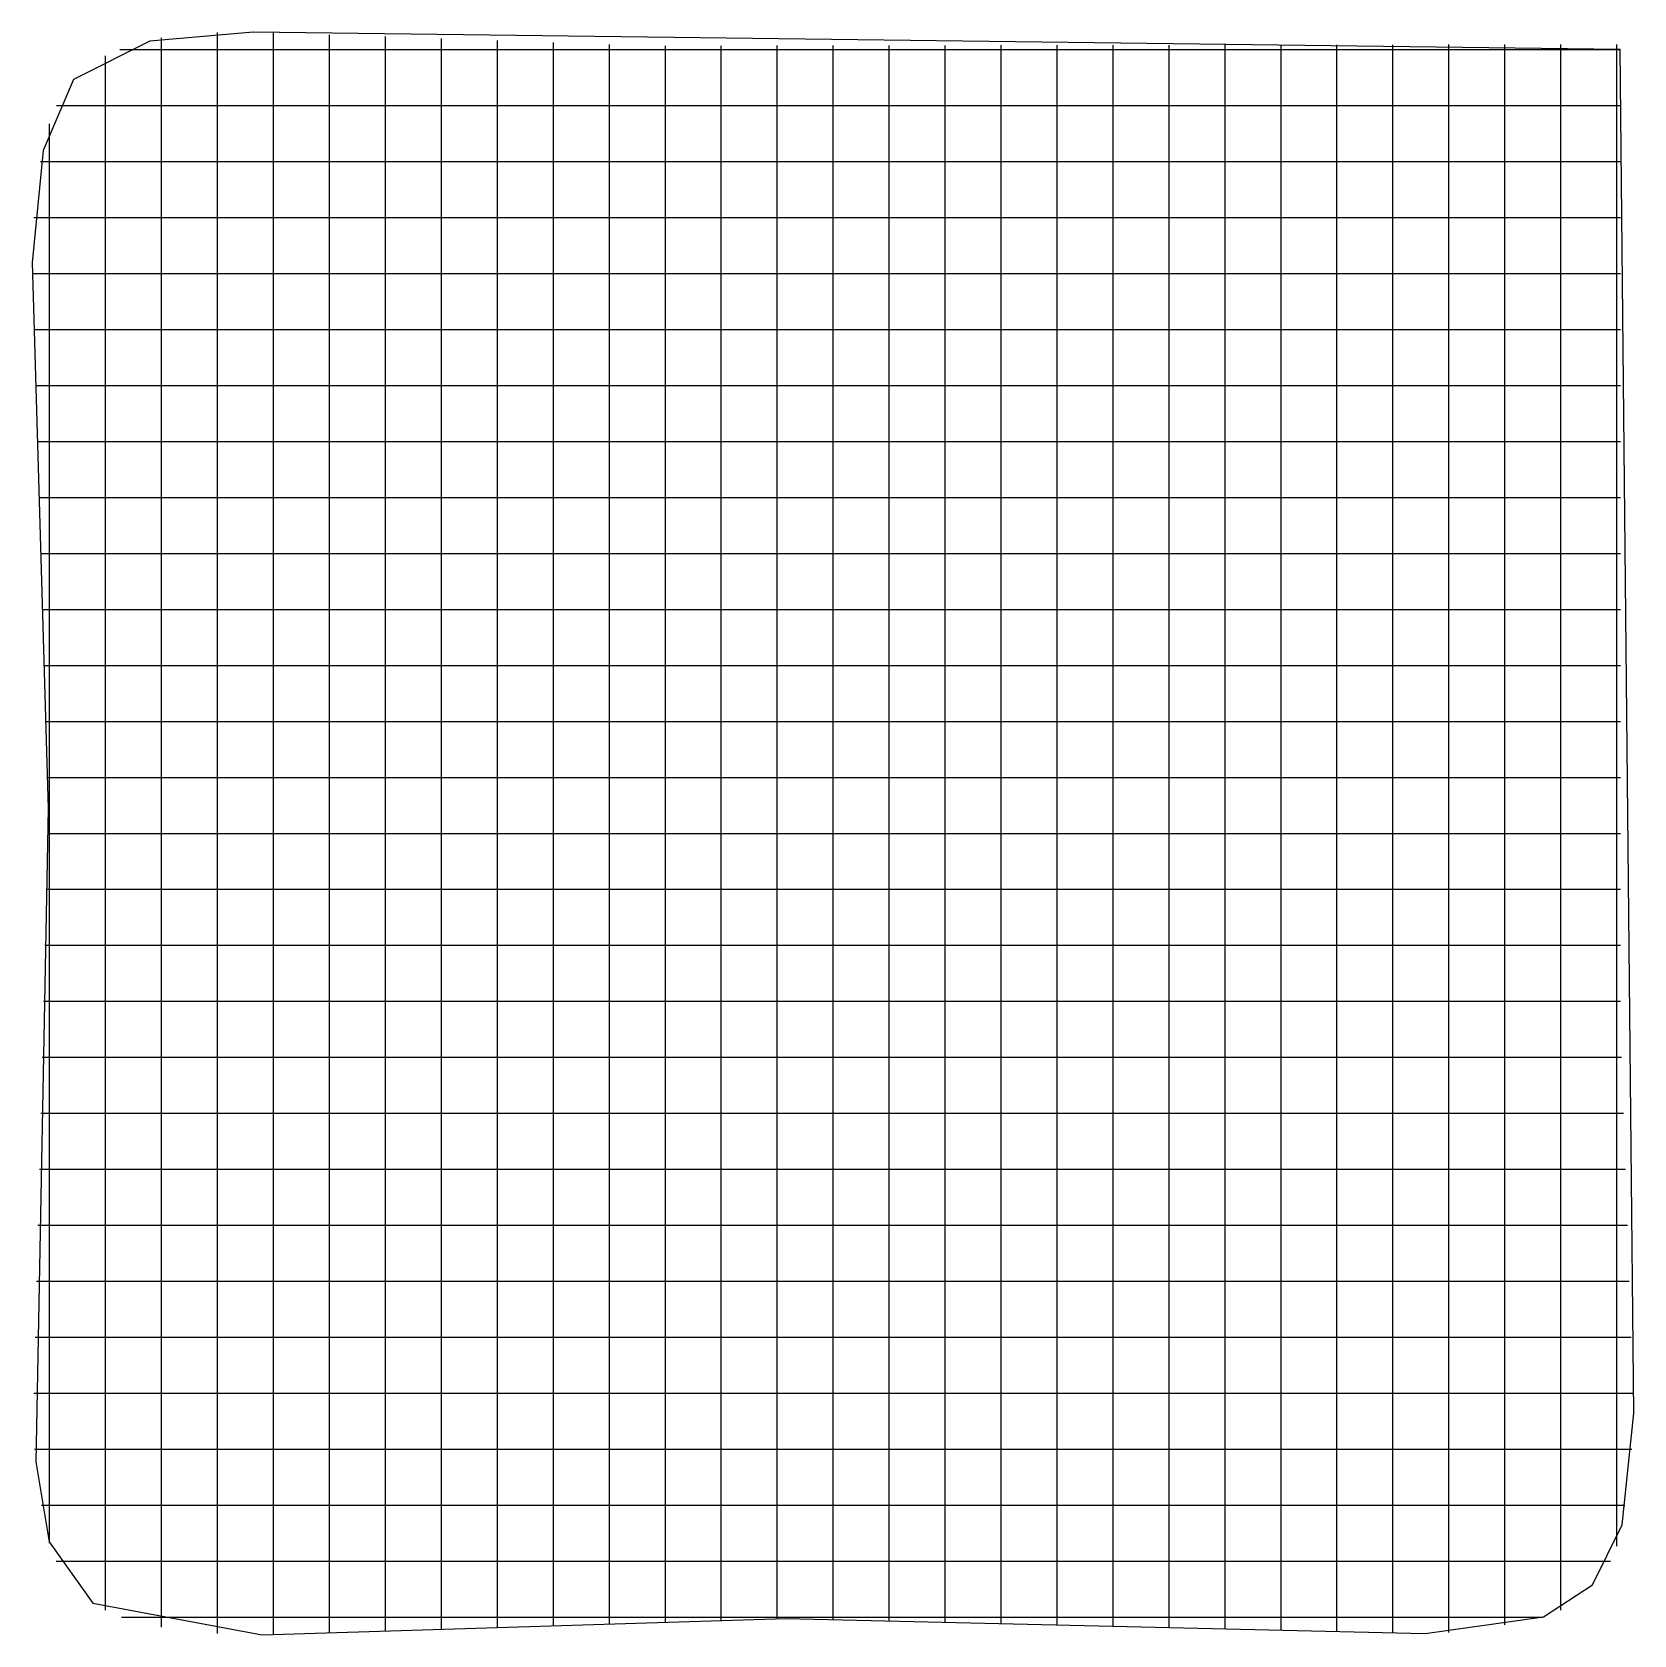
# Model space of a CAD drawing. Extents: x 0.4 to 14.7, y 0.4 to 14.7.
import ezdxf

# ---------------------------------------------------------------- set-up
doc = ezdxf.new("R2010")
doc.units = 0

msp = doc.modelspace()

# ---------------------------------------------------------------- linework, layer by layer
for p, q in [((2.40999, 14.747916), (1.487248, 14.667413)), ((2.40999, 14.747916), (1.487248, 14.667413)), ((2.092849, 14.743), (2.092849, 14.74379)), ((14.621909, 14.593364), (2.40999, 14.747916)), ((14.621909, 14.593364), (2.40999, 14.747916)), ((1.487248, 14.667413), (0.805868, 14.323494)), ((1.487248, 14.667413), (0.805868, 14.323494)), ((1.592849, 14.457903), (1.592849, 14.695)), ((2.092849, 14.505903), (2.092849, 14.743)), ((2.592849, 14.504903), (2.592849, 14.742)), ((3.092849, 14.486903), (3.092849, 14.724)), ((3.592849, 14.469903), (3.592849, 14.707)), ((4.092849, 14.68921), (4.092849, 14.69)), ((4.092849, 14.452113), (4.092849, 14.68921)), ((4.592849, 14.434903), (4.592849, 14.672)), ((5.092849, 14.417903), (5.092849, 14.655)), ((5.592849, 14.399903), (5.592849, 14.637)), ((6.092849, 14.387903), (6.092849, 14.625)), ((6.592849, 14.388903), (6.592849, 14.626)), ((7.092849, 14.389903), (7.092849, 14.627)), ((7.592849, 14.390903), (7.592849, 14.628)), ((8.092849, 14.390903), (8.092849, 14.628)), ((8.592849, 14.391903), (8.592849, 14.629)), ((9.092849, 14.392903), (9.092849, 14.63)), ((9.592849, 14.392903), (9.592849, 14.63)), ((10.092849, 14.393903), (10.092849, 14.631)), ((10.592849, 14.394903), (10.592849, 14.632)), ((11.092849, 14.395903), (11.092849, 14.633)), ((11.592849, 14.395903), (11.592849, 14.633)), ((12.092849, 14.396903), (12.092849, 14.634)), ((12.592849, 14.397903), (12.592849, 14.635)), ((13.092849, 14.63521), (13.092849, 14.636)), ((13.092849, 14.398903), (13.092849, 14.63521)), ((13.592849, 14.398903), (13.592849, 14.636)), ((14.092849, 14.399903), (14.092849, 14.637)), ((14.592849, 14.400903), (14.592849, 14.638)), ((1.092849, 14.53621), (1.092849, 14.537)), ((1.092849, 14.299113), (1.092849, 14.53621)), ((1.221, 14.592238), (1.458097, 14.592238)), ((1.221, 14.592238), (1.458097, 14.592238)), ((1.458097, 14.592238), (1.563984, 14.592238)), ((1.563984, 14.592238), (1.626887, 14.592238)), ((1.592849, 14.18721), (1.592849, 14.457903)), ((1.626887, 14.592238), (2.812371, 14.592238)), ((2.092849, 14.212984), (2.092849, 14.505903)), ((2.592849, 14.210306), (2.592849, 14.504903)), ((2.812371, 14.592238), (3.126887, 14.592238)), ((3.092849, 14.199435), (3.092849, 14.486903)), ((3.126887, 14.592238), (3.363984, 14.592238)), ((3.363984, 14.592238), (3.426887, 14.592238)), ((3.426887, 14.592238), (4.612371, 14.592238)), ((3.592849, 14.189355), (3.592849, 14.469903)), ((4.612371, 14.592238), (4.926887, 14.592238)), ((4.926887, 14.592238), (5.163984, 14.592238)), ((5.163984, 14.592238), (5.226887, 14.592238)), ((5.226887, 14.592238), (5.897081, 14.592238)), ((5.897081, 14.592238), (6.134177, 14.592238)), ((6.134177, 14.592238), (6.448694, 14.592238)), ((6.448694, 14.592238), (7.634177, 14.592238)), ((7.634177, 14.592238), (7.697081, 14.592238)), ((7.697081, 14.592238), (7.934177, 14.592238)), ((7.934177, 14.592238), (8.248694, 14.592238)), ((8.248694, 14.592238), (9.434177, 14.592238)), ((9.434177, 14.592238), (9.497081, 14.592238)), ((9.497081, 14.592238), (9.734177, 14.592238)), ((9.734177, 14.592238), (10.048694, 14.592238)), ((10.048694, 14.592238), (11.234177, 14.592238)), ((11.234177, 14.592238), (11.297081, 14.592238)), ((11.297081, 14.592238), (11.534177, 14.592238)), ((11.534177, 14.592238), (11.848694, 14.592238)), ((11.848694, 14.592238), (13.034177, 14.592238)), ((13.034177, 14.592238), (13.097081, 14.592238)), ((13.097081, 14.592238), (13.334177, 14.592238)), ((13.334177, 14.592238), (13.648694, 14.592238)), ((13.648694, 14.592238), (14.563097, 14.592238)), ((14.563097, 14.592238), (14.626, 14.592238)), ((14.745617, 2.413857), (14.621909, 14.593364)), ((14.745617, 2.413857), (14.621909, 14.593364)), ((0.805868, 14.323494), (0.533327, 13.689837)), ((0.805868, 14.323494), (0.533327, 13.689837)), ((4.092849, 14.178274), (4.092849, 14.452113)), ((4.592849, 14.168194), (4.592849, 14.434903)), ((5.092849, 14.158113), (5.092849, 14.417903)), ((5.592849, 14.147242), (5.592849, 14.399903)), ((6.092849, 14.141113), (6.092849, 14.387903)), ((6.592849, 14.145048), (6.592849, 14.388903)), ((7.092849, 14.149194), (7.092849, 14.389903)), ((7.592849, 14.149145), (7.592849, 14.390903)), ((8.092849, 14.146629), (8.092849, 14.390903)), ((8.592849, 14.144903), (8.592849, 14.391903)), ((9.092849, 14.143177), (9.092849, 14.392903)), ((9.592849, 14.140661), (9.592849, 14.392903)), ((10.092849, 14.138935), (10.092849, 14.393903)), ((10.592849, 14.13721), (10.592849, 14.394903)), ((11.092849, 14.135484), (11.092849, 14.395903)), ((11.592849, 14.132968), (11.592849, 14.395903)), ((12.092849, 14.131242), (12.092849, 14.396903)), ((12.592849, 14.129516), (12.592849, 14.397903)), ((13.092849, 14.130306), (13.092849, 14.398903)), ((13.592849, 14.144565), (13.592849, 14.398903)), ((14.092849, 14.172823), (14.092849, 14.399903)), ((14.592849, 14.293548), (14.592849, 14.400903)), ((1.092849, 14.093), (1.092849, 14.299113)), ((1.592849, 13.001726), (1.592849, 14.18721)), ((2.092849, 13.0275), (2.092849, 14.212984)), ((2.592849, 13.024032), (2.592849, 14.210306)), ((3.092849, 13.013952), (3.092849, 14.199435)), ((3.592849, 13.003871), (3.592849, 14.189355)), ((4.092849, 12.99279), (4.092849, 14.178274)), ((14.092849, 12.987339), (14.092849, 14.172823)), ((14.592849, 14.230855), (14.592849, 14.293548)), ((14.592849, 13.045371), (14.592849, 14.230855)), ((0.654, 14.092238), (0.891097, 14.092238)), ((0.654, 14.092238), (0.891097, 14.092238)), ((0.891097, 14.092238), (1.115871, 14.092238)), ((1.092849, 12.907516), (1.092849, 14.093)), ((1.115871, 14.092238), (2.301355, 14.092238)), ((2.301355, 14.092238), (2.364258, 14.092238)), ((2.364258, 14.092238), (2.601355, 14.092238)), ((2.601355, 14.092238), (2.915871, 14.092238)), ((2.915871, 14.092238), (4.101355, 14.092238)), ((4.101355, 14.092238), (4.164258, 14.092238)), ((4.164258, 14.092238), (4.401355, 14.092238)), ((4.401355, 14.092238), (4.715871, 14.092238)), ((4.592849, 12.98271), (4.592849, 14.168194)), ((4.715871, 14.092238), (5.901355, 14.092238)), ((5.092849, 12.972629), (5.092849, 14.158113)), ((5.592849, 12.961758), (5.592849, 14.147242)), ((5.901355, 14.092238), (5.964258, 14.092238)), ((5.964258, 14.092238), (6.201355, 14.092238)), ((6.092849, 12.955629), (6.092849, 14.141113)), ((6.201355, 14.092238), (6.515871, 14.092238)), ((6.515871, 14.092238), (7.701355, 14.092238)), ((6.592849, 12.959565), (6.592849, 14.145048)), ((7.092849, 12.96371), (7.092849, 14.149194)), ((7.592849, 12.962871), (7.592849, 14.149145)), ((7.701355, 14.092238), (7.764258, 14.092238)), ((7.764258, 14.092238), (8.001355, 14.092238)), ((8.001355, 14.092238), (8.315871, 14.092238)), ((8.092849, 12.961145), (8.092849, 14.146629)), ((8.315871, 14.092238), (9.501355, 14.092238)), ((8.592849, 12.959419), (8.592849, 14.144903)), ((9.092849, 12.957694), (9.092849, 14.143177)), ((9.501355, 14.092238), (9.564258, 14.092238)), ((9.564258, 14.092238), (9.801355, 14.092238)), ((9.592849, 12.955177), (9.592849, 14.140661)), ((9.801355, 14.092238), (10.115871, 14.092238)), ((10.092849, 12.953452), (10.092849, 14.138935)), ((10.115871, 14.092238), (11.301355, 14.092238)), ((10.592849, 12.951726), (10.592849, 14.13721)), ((11.092849, 12.94921), (11.092849, 14.135484)), ((11.301355, 14.092238), (11.364258, 14.092238)), ((11.364258, 14.092238), (11.601355, 14.092238)), ((11.592849, 12.947484), (11.592849, 14.132968)), ((11.601355, 14.092238), (11.915871, 14.092238)), ((11.915871, 14.092238), (13.101355, 14.092238)), ((12.092849, 12.945758), (12.092849, 14.131242)), ((12.592849, 12.944032), (12.592849, 14.129516)), ((13.092849, 12.944032), (13.092849, 14.130306)), ((13.101355, 14.092238), (13.164258, 14.092238)), ((13.164258, 14.092238), (13.401355, 14.092238)), ((13.401355, 14.092238), (13.715871, 14.092238)), ((13.592849, 12.959081), (13.592849, 14.144565)), ((13.715871, 14.092238), (14.563097, 14.092238)), ((14.563097, 14.092238), (14.626, 14.092238)), ((0.592849, 13.913279), (0.592849, 13.929)), ((0.592849, 13.676162), (0.592849, 13.913279)), ((0.533327, 13.689837), (0.435457, 12.688842)), ((0.533327, 13.689837), (0.435457, 12.688842)), ((0.592849, 13.361661), (0.592849, 13.676162)), ((0.511, 13.592238), (0.748097, 13.592238)), ((0.511, 13.592238), (0.748097, 13.592238)), ((0.748097, 13.592238), (1.002855, 13.592238)), ((1.002855, 13.592238), (2.188339, 13.592238)), ((2.188339, 13.592238), (2.251242, 13.592238)), ((2.251242, 13.592238), (2.488339, 13.592238)), ((2.488339, 13.592238), (2.802855, 13.592238)), ((2.802855, 13.592238), (3.988339, 13.592238)), ((3.988339, 13.592238), (4.051242, 13.592238)), ((4.051242, 13.592238), (4.288339, 13.592238)), ((4.288339, 13.592238), (4.602855, 13.592238)), ((4.602855, 13.592238), (5.788339, 13.592238)), ((5.788339, 13.592238), (5.851242, 13.592238)), ((5.851242, 13.592238), (6.088339, 13.592238)), ((6.088339, 13.592238), (6.402855, 13.592238)), ((6.402855, 13.592238), (7.588339, 13.592238)), ((7.588339, 13.592238), (7.651242, 13.592238)), ((7.651242, 13.592238), (7.888339, 13.592238)), ((7.888339, 13.592238), (8.202855, 13.592238)), ((8.202855, 13.592238), (9.388339, 13.592238)), ((9.388339, 13.592238), (9.451242, 13.592238)), ((9.451242, 13.592238), (9.688339, 13.592238)), ((9.688339, 13.592238), (10.002855, 13.592238)), ((10.002855, 13.592238), (11.188339, 13.592238)), ((11.188339, 13.592238), (11.251242, 13.592238)), ((11.251242, 13.592238), (11.488339, 13.592238)), ((11.488339, 13.592238), (11.802855, 13.592238)), ((11.802855, 13.592238), (12.988339, 13.592238)), ((12.988339, 13.592238), (13.051242, 13.592238)), ((13.051242, 13.592238), (13.288339, 13.592238)), ((13.288339, 13.592238), (13.602855, 13.592238)), ((13.602855, 13.592238), (14.563097, 13.592238)), ((14.563097, 13.592238), (14.626, 13.592238)), ((0.592849, 12.176177), (0.592849, 13.361661)), ((0.451, 13.092238), (0.688097, 13.092238)), ((0.451, 13.092238), (0.688097, 13.092238)), ((0.688097, 13.092238), (0.955435, 13.092238)), ((0.955435, 13.092238), (2.140919, 13.092238)), ((2.092849, 12.964806), (2.092849, 13.0275)), ((2.140919, 13.092238), (2.203823, 13.092238)), ((2.203823, 13.092238), (2.440919, 13.092238)), ((2.440919, 13.092238), (2.755435, 13.092238)), ((2.755435, 13.092238), (3.940919, 13.092238)), ((3.940919, 13.092238), (4.003823, 13.092238)), ((4.003823, 13.092238), (4.240919, 13.092238)), ((4.240919, 13.092238), (4.555435, 13.092238)), ((4.555435, 13.092238), (5.740919, 13.092238)), ((5.740919, 13.092238), (5.803823, 13.092238)), ((5.803823, 13.092238), (6.040919, 13.092238)), ((6.040919, 13.092238), (6.355435, 13.092238)), ((6.355435, 13.092238), (7.540919, 13.092238)), ((7.540919, 13.092238), (7.603823, 13.092238)), ((7.603823, 13.092238), (7.840919, 13.092238)), ((7.840919, 13.092238), (8.155435, 13.092238)), ((8.155435, 13.092238), (9.340919, 13.092238)), ((9.340919, 13.092238), (9.403823, 13.092238)), ((9.403823, 13.092238), (9.640919, 13.092238)), ((9.640919, 13.092238), (9.955435, 13.092238)), ((9.955435, 13.092238), (11.140919, 13.092238)), ((11.140919, 13.092238), (11.203823, 13.092238)), ((11.203823, 13.092238), (11.440919, 13.092238)), ((11.440919, 13.092238), (11.755435, 13.092238)), ((11.755435, 13.092238), (12.940919, 13.092238)), ((12.940919, 13.092238), (13.003823, 13.092238)), ((13.003823, 13.092238), (13.240919, 13.092238)), ((13.240919, 13.092238), (13.555435, 13.092238)), ((13.555435, 13.092238), (14.563097, 13.092238)), ((14.563097, 13.092238), (14.626, 13.092238)), ((14.592849, 12.730645), (14.592849, 13.045371)), ((1.092849, 12.844613), (1.092849, 12.907516)), ((1.592849, 12.938823), (1.592849, 13.001726)), ((1.592849, 12.701726), (1.592849, 12.938823)), ((2.092849, 12.72771), (2.092849, 12.964806)), ((2.592849, 12.961129), (2.592849, 13.024032)), ((2.592849, 12.724823), (2.592849, 12.961129)), ((3.092849, 12.951048), (3.092849, 13.013952)), ((3.092849, 12.713952), (3.092849, 12.951048)), ((3.592849, 12.940968), (3.592849, 13.003871)), ((3.592849, 12.703871), (3.592849, 12.940968)), ((4.092849, 12.930097), (4.092849, 12.99279)), ((4.092849, 12.693), (4.092849, 12.930097)), ((4.592849, 12.919806), (4.592849, 12.98271)), ((4.592849, 12.68271), (4.592849, 12.919806)), ((5.092849, 12.909726), (5.092849, 12.972629)), ((5.092849, 12.672629), (5.092849, 12.909726)), ((5.592849, 12.898855), (5.592849, 12.961758)), ((5.592849, 12.661758), (5.592849, 12.898855)), ((6.092849, 12.892726), (6.092849, 12.955629)), ((6.092849, 12.655629), (6.092849, 12.892726)), ((6.592849, 12.896871), (6.592849, 12.959565)), ((6.592849, 12.659774), (6.592849, 12.896871)), ((7.092849, 12.900806), (7.092849, 12.96371)), ((7.092849, 12.66371), (7.092849, 12.900806)), ((7.592849, 12.899968), (7.592849, 12.962871)), ((7.592849, 12.663661), (7.592849, 12.899968)), ((8.092849, 12.898242), (8.092849, 12.961145)), ((8.092849, 12.661145), (8.092849, 12.898242)), ((8.592849, 12.896516), (8.592849, 12.959419)), ((8.592849, 12.659419), (8.592849, 12.896516)), ((9.092849, 12.89479), (9.092849, 12.957694)), ((9.092849, 12.657694), (9.092849, 12.89479)), ((9.592849, 12.892274), (9.592849, 12.955177)), ((9.592849, 12.655177), (9.592849, 12.892274)), ((10.092849, 12.890548), (10.092849, 12.953452)), ((10.092849, 12.653452), (10.092849, 12.890548)), ((10.592849, 12.888823), (10.592849, 12.951726)), ((10.592849, 12.651726), (10.592849, 12.888823)), ((11.092849, 12.886306), (11.092849, 12.94921)), ((11.092849, 12.65), (11.092849, 12.886306)), ((11.592849, 12.884581), (11.592849, 12.947484)), ((11.592849, 12.647484), (11.592849, 12.884581)), ((12.092849, 12.882855), (12.092849, 12.945758)), ((12.092849, 12.645758), (12.092849, 12.882855)), ((12.592849, 12.881129), (12.592849, 12.944032)), ((13.092849, 12.881129), (13.092849, 12.944032)), ((13.592849, 12.896177), (13.592849, 12.959081)), ((13.592849, 12.659081), (13.592849, 12.896177)), ((14.092849, 12.924435), (14.092849, 12.987339)), ((14.092849, 12.687339), (14.092849, 12.924435)), ((1.092849, 12.607516), (1.092849, 12.844613)), ((12.592849, 12.644032), (12.592849, 12.881129)), ((13.092849, 12.644823), (13.092849, 12.881129)), ((0.435457, 12.688842), (0.57886, 7.814961)), ((0.435457, 12.688842), (0.57886, 7.814961)), ((1.092849, 12.293), (1.092849, 12.607516)), ((1.592849, 12.38721), (1.592849, 12.701726)), ((2.092849, 12.412984), (2.092849, 12.72771)), ((2.592849, 12.410306), (2.592849, 12.724823)), ((3.092849, 12.399435), (3.092849, 12.713952)), ((3.592849, 12.389355), (3.592849, 12.703871)), ((4.092849, 12.378274), (4.092849, 12.693)), ((4.592849, 12.368194), (4.592849, 12.68271)), ((5.092849, 12.358113), (5.092849, 12.672629)), ((5.592849, 12.347242), (5.592849, 12.661758)), ((6.092849, 12.341113), (6.092849, 12.655629)), ((6.592849, 12.345048), (6.592849, 12.659774)), ((7.092849, 12.349194), (7.092849, 12.66371)), ((7.592849, 12.349145), (7.592849, 12.663661)), ((8.092849, 12.346629), (8.092849, 12.661145)), ((8.592849, 12.344903), (8.592849, 12.659419)), ((9.092849, 12.343177), (9.092849, 12.657694)), ((9.592849, 12.340661), (9.592849, 12.655177)), ((10.092849, 12.338935), (10.092849, 12.653452)), ((10.592849, 12.33721), (10.592849, 12.651726)), ((11.092849, 12.335484), (11.092849, 12.65)), ((11.592849, 12.332968), (11.592849, 12.647484)), ((12.092849, 12.331242), (12.092849, 12.645758)), ((12.592849, 12.329516), (12.592849, 12.644032)), ((13.092849, 12.330306), (13.092849, 12.644823)), ((13.592849, 12.344565), (13.592849, 12.659081)), ((14.092849, 12.372823), (14.092849, 12.687339)), ((14.592849, 12.493548), (14.592849, 12.730645)), ((0.438, 12.592238), (0.675097, 12.592238)), ((0.438, 12.592238), (0.675097, 12.592238)), ((0.675097, 12.592238), (0.945161, 12.592238)), ((0.945161, 12.592238), (2.130645, 12.592238)), ((2.130645, 12.592238), (2.193548, 12.592238)), ((2.193548, 12.592238), (2.430645, 12.592238)), ((2.430645, 12.592238), (2.745161, 12.592238)), ((2.745161, 12.592238), (3.930645, 12.592238)), ((3.930645, 12.592238), (3.993548, 12.592238)), ((3.993548, 12.592238), (4.230645, 12.592238)), ((4.230645, 12.592238), (4.545161, 12.592238)), ((4.545161, 12.592238), (5.730645, 12.592238)), ((5.730645, 12.592238), (5.793548, 12.592238)), ((5.793548, 12.592238), (6.030645, 12.592238)), ((6.030645, 12.592238), (6.345161, 12.592238)), ((6.345161, 12.592238), (7.530645, 12.592238)), ((7.530645, 12.592238), (7.593548, 12.592238)), ((7.593548, 12.592238), (7.830645, 12.592238)), ((7.830645, 12.592238), (8.145161, 12.592238)), ((8.145161, 12.592238), (9.330645, 12.592238)), ((9.330645, 12.592238), (9.393548, 12.592238)), ((9.393548, 12.592238), (9.630645, 12.592238)), ((9.630645, 12.592238), (9.945161, 12.592238)), ((9.945161, 12.592238), (11.130645, 12.592238)), ((11.130645, 12.592238), (11.193548, 12.592238)), ((11.193548, 12.592238), (11.430645, 12.592238)), ((11.430645, 12.592238), (11.745161, 12.592238)), ((11.745161, 12.592238), (12.930645, 12.592238)), ((12.930645, 12.592238), (12.993548, 12.592238)), ((12.993548, 12.592238), (13.230645, 12.592238)), ((13.230645, 12.592238), (13.545161, 12.592238)), ((13.545161, 12.592238), (14.563097, 12.592238)), ((14.563097, 12.592238), (14.626, 12.592238)), ((14.592849, 12.430855), (14.592849, 12.493548)), ((1.592849, 11.201726), (1.592849, 12.38721)), ((2.092849, 11.2275), (2.092849, 12.412984)), ((2.592849, 11.224032), (2.592849, 12.410306)), ((3.092849, 11.213952), (3.092849, 12.399435)), ((3.592849, 11.203871), (3.592849, 12.389355)), ((4.092849, 11.19279), (4.092849, 12.378274)), ((4.592849, 11.18271), (4.592849, 12.368194)), ((5.092849, 11.172629), (5.092849, 12.358113)), ((5.592849, 11.161758), (5.592849, 12.347242)), ((6.092849, 11.155629), (6.092849, 12.341113)), ((6.592849, 11.159565), (6.592849, 12.345048)), ((7.092849, 11.16371), (7.092849, 12.349194)), ((7.592849, 11.162871), (7.592849, 12.349145)), ((8.092849, 11.161145), (8.092849, 12.346629)), ((8.592849, 11.159419), (8.592849, 12.344903)), ((9.092849, 11.157694), (9.092849, 12.343177)), ((9.592849, 11.155177), (9.592849, 12.340661)), ((10.092849, 11.153452), (10.092849, 12.338935)), ((10.592849, 11.151726), (10.592849, 12.33721)), ((11.092849, 11.14921), (11.092849, 12.335484)), ((11.592849, 11.147484), (11.592849, 12.332968)), ((12.092849, 11.145758), (12.092849, 12.331242)), ((12.592849, 11.144032), (12.592849, 12.329516)), ((13.092849, 11.144032), (13.092849, 12.330306)), ((13.592849, 11.159081), (13.592849, 12.344565)), ((14.092849, 11.187339), (14.092849, 12.372823)), ((14.592849, 11.245371), (14.592849, 12.430855)), ((0.592849, 12.113274), (0.592849, 12.176177)), ((1.092849, 11.107516), (1.092849, 12.293)), ((0.453, 12.092238), (0.690097, 12.092238)), ((0.453, 12.092238), (0.690097, 12.092238)), ((0.592849, 11.876177), (0.592849, 12.113274)), ((0.690097, 12.092238), (0.957016, 12.092238)), ((0.957016, 12.092238), (2.1425, 12.092238)), ((2.1425, 12.092238), (2.205403, 12.092238)), ((2.205403, 12.092238), (2.4425, 12.092238)), ((2.4425, 12.092238), (2.757016, 12.092238)), ((2.757016, 12.092238), (3.9425, 12.092238)), ((3.9425, 12.092238), (4.005403, 12.092238)), ((4.005403, 12.092238), (4.2425, 12.092238)), ((4.2425, 12.092238), (4.557016, 12.092238)), ((4.557016, 12.092238), (5.7425, 12.092238)), ((5.7425, 12.092238), (5.805403, 12.092238)), ((5.805403, 12.092238), (6.0425, 12.092238)), ((6.0425, 12.092238), (6.357016, 12.092238)), ((6.357016, 12.092238), (7.5425, 12.092238)), ((7.5425, 12.092238), (7.605403, 12.092238)), ((7.605403, 12.092238), (7.8425, 12.092238)), ((7.8425, 12.092238), (8.157016, 12.092238)), ((8.157016, 12.092238), (9.3425, 12.092238)), ((9.3425, 12.092238), (9.405403, 12.092238)), ((9.405403, 12.092238), (9.6425, 12.092238)), ((9.6425, 12.092238), (9.957016, 12.092238)), ((9.957016, 12.092238), (11.1425, 12.092238)), ((11.1425, 12.092238), (11.205403, 12.092238)), ((11.205403, 12.092238), (11.4425, 12.092238)), ((11.4425, 12.092238), (11.757016, 12.092238)), ((11.757016, 12.092238), (12.9425, 12.092238)), ((12.9425, 12.092238), (13.005403, 12.092238)), ((13.005403, 12.092238), (13.2425, 12.092238)), ((13.2425, 12.092238), (13.557016, 12.092238)), ((13.557016, 12.092238), (14.563097, 12.092238)), ((14.563097, 12.092238), (14.626, 12.092238)), ((0.592849, 11.561661), (0.592849, 11.876177)), ((0.468, 11.592238), (0.705097, 11.592238)), ((0.468, 11.592238), (0.705097, 11.592238)), ((0.592849, 10.376177), (0.592849, 11.561661)), ((0.705097, 11.592238), (0.968871, 11.592238)), ((0.968871, 11.592238), (2.154355, 11.592238)), ((2.154355, 11.592238), (2.217258, 11.592238)), ((2.217258, 11.592238), (2.454355, 11.592238)), ((2.454355, 11.592238), (2.768871, 11.592238)), ((2.768871, 11.592238), (3.954355, 11.592238)), ((3.954355, 11.592238), (4.017258, 11.592238)), ((4.017258, 11.592238), (4.254355, 11.592238)), ((4.254355, 11.592238), (4.568871, 11.592238)), ((4.568871, 11.592238), (5.754355, 11.592238)), ((5.754355, 11.592238), (5.817258, 11.592238)), ((5.817258, 11.592238), (6.054355, 11.592238)), ((6.054355, 11.592238), (6.368871, 11.592238)), ((6.368871, 11.592238), (7.554355, 11.592238)), ((7.554355, 11.592238), (7.617258, 11.592238)), ((7.617258, 11.592238), (7.854355, 11.592238)), ((7.854355, 11.592238), (8.168871, 11.592238)), ((8.168871, 11.592238), (9.354355, 11.592238)), ((9.354355, 11.592238), (9.417258, 11.592238)), ((9.417258, 11.592238), (9.654355, 11.592238)), ((9.654355, 11.592238), (9.968871, 11.592238)), ((9.968871, 11.592238), (11.154355, 11.592238)), ((11.154355, 11.592238), (11.217258, 11.592238)), ((11.217258, 11.592238), (11.454355, 11.592238)), ((11.454355, 11.592238), (11.768871, 11.592238)), ((11.768871, 11.592238), (12.954355, 11.592238)), ((12.954355, 11.592238), (13.017258, 11.592238)), ((13.017258, 11.592238), (13.254355, 11.592238)), ((13.254355, 11.592238), (13.568871, 11.592238)), ((13.568871, 11.592238), (14.563097, 11.592238)), ((14.563097, 11.592238), (14.626, 11.592238)), ((1.592849, 11.138823), (1.592849, 11.201726)), ((2.092849, 11.164806), (2.092849, 11.2275)), ((2.592849, 11.161129), (2.592849, 11.224032)), ((3.092849, 11.151048), (3.092849, 11.213952)), ((3.592849, 11.140968), (3.592849, 11.203871)), ((4.092849, 11.130097), (4.092849, 11.19279)), ((4.592849, 11.119806), (4.592849, 11.18271)), ((5.092849, 11.109726), (5.092849, 11.172629)), ((14.092849, 11.124435), (14.092849, 11.187339)), ((14.592849, 10.930645), (14.592849, 11.245371)), ((0.484, 11.092238), (0.721097, 11.092238)), ((0.484, 11.092238), (0.721097, 11.092238)), ((0.721097, 11.092238), (0.981516, 11.092238)), ((0.981516, 11.092238), (2.167, 11.092238)), ((1.092849, 11.044613), (1.092849, 11.107516)), ((1.092849, 10.807516), (1.092849, 11.044613)), ((1.592849, 10.901726), (1.592849, 11.138823)), ((2.092849, 10.92771), (2.092849, 11.164806)), ((2.167, 11.092238), (2.229903, 11.092238)), ((2.229903, 11.092238), (2.467, 11.092238)), ((2.467, 11.092238), (2.781516, 11.092238)), ((2.592849, 10.924823), (2.592849, 11.161129)), ((2.781516, 11.092238), (3.967, 11.092238)), ((3.092849, 10.913952), (3.092849, 11.151048)), ((3.592849, 10.903871), (3.592849, 11.140968)), ((3.967, 11.092238), (4.029903, 11.092238)), ((4.029903, 11.092238), (4.267, 11.092238)), ((4.092849, 10.893), (4.092849, 11.130097)), ((4.267, 11.092238), (4.581516, 11.092238)), ((4.581516, 11.092238), (5.767, 11.092238)), ((4.592849, 10.88271), (4.592849, 11.119806)), ((5.092849, 10.872629), (5.092849, 11.109726)), ((5.592849, 11.098855), (5.592849, 11.161758)), ((5.592849, 10.861758), (5.592849, 11.098855)), ((5.767, 11.092238), (5.829903, 11.092238)), ((5.829903, 11.092238), (6.067, 11.092238)), ((6.067, 11.092238), (6.381516, 11.092238)), ((6.092849, 11.092726), (6.092849, 11.155629)), ((6.092849, 10.855629), (6.092849, 11.092726)), ((6.381516, 11.092238), (7.567, 11.092238)), ((6.592849, 11.096871), (6.592849, 11.159565)), ((6.592849, 10.859774), (6.592849, 11.096871)), ((7.092849, 11.100806), (7.092849, 11.16371)), ((7.092849, 10.86371), (7.092849, 11.100806)), ((7.567, 11.092238), (7.629903, 11.092238)), ((7.592849, 11.099968), (7.592849, 11.162871)), ((7.592849, 10.863661), (7.592849, 11.099968)), ((7.629903, 11.092238), (7.867, 11.092238)), ((7.867, 11.092238), (8.181516, 11.092238)), ((8.092849, 11.098242), (8.092849, 11.161145)), ((8.092849, 10.861145), (8.092849, 11.098242)), ((8.181516, 11.092238), (9.367, 11.092238)), ((8.592849, 11.096516), (8.592849, 11.159419)), ((8.592849, 10.859419), (8.592849, 11.096516)), ((9.092849, 11.09479), (9.092849, 11.157694)), ((9.092849, 10.857694), (9.092849, 11.09479)), ((9.367, 11.092238), (9.429903, 11.092238)), ((9.429903, 11.092238), (9.667, 11.092238)), ((9.592849, 11.092274), (9.592849, 11.155177)), ((9.592849, 10.855177), (9.592849, 11.092274)), ((9.667, 11.092238), (9.981516, 11.092238)), ((9.981516, 11.092238), (11.167, 11.092238)), ((10.092849, 11.090548), (10.092849, 11.153452)), ((10.092849, 10.853452), (10.092849, 11.090548)), ((10.592849, 11.088823), (10.592849, 11.151726)), ((10.592849, 10.851726), (10.592849, 11.088823)), ((11.092849, 11.086306), (11.092849, 11.14921)), ((11.092849, 10.85), (11.092849, 11.086306)), ((11.167, 11.092238), (11.229903, 11.092238)), ((11.229903, 11.092238), (11.467, 11.092238)), ((11.467, 11.092238), (11.781516, 11.092238)), ((11.592849, 11.084581), (11.592849, 11.147484)), ((11.592849, 10.847484), (11.592849, 11.084581)), ((11.781516, 11.092238), (12.967, 11.092238)), ((12.092849, 11.082855), (12.092849, 11.145758)), ((12.092849, 10.845758), (12.092849, 11.082855)), ((12.592849, 11.081129), (12.592849, 11.144032)), ((12.592849, 10.844032), (12.592849, 11.081129)), ((12.967, 11.092238), (13.029903, 11.092238)), ((13.029903, 11.092238), (13.267, 11.092238)), ((13.092849, 11.081129), (13.092849, 11.144032)), ((13.092849, 10.844823), (13.092849, 11.081129)), ((13.267, 11.092238), (13.581516, 11.092238)), ((13.581516, 11.092238), (14.563097, 11.092238)), ((13.592849, 11.096177), (13.592849, 11.159081)), ((13.592849, 10.859081), (13.592849, 11.096177)), ((14.092849, 10.887339), (14.092849, 11.124435)), ((14.563097, 11.092238), (14.626, 11.092238)), ((1.592849, 10.58721), (1.592849, 10.901726)), ((2.092849, 10.612984), (2.092849, 10.92771)), ((2.592849, 10.610306), (2.592849, 10.924823)), ((3.092849, 10.599435), (3.092849, 10.913952)), ((3.592849, 10.589355), (3.592849, 10.903871)), ((4.092849, 10.578274), (4.092849, 10.893)), ((4.592849, 10.568194), (4.592849, 10.88271)), ((14.092849, 10.572823), (14.092849, 10.887339)), ((14.592849, 10.693548), (14.592849, 10.930645)), ((1.092849, 10.493), (1.092849, 10.807516)), ((5.092849, 10.558113), (5.092849, 10.872629)), ((5.592849, 10.547242), (5.592849, 10.861758)), ((6.092849, 10.541113), (6.092849, 10.855629)), ((6.592849, 10.545048), (6.592849, 10.859774)), ((7.092849, 10.549194), (7.092849, 10.86371)), ((7.592849, 10.549145), (7.592849, 10.863661)), ((8.092849, 10.546629), (8.092849, 10.861145)), ((8.592849, 10.544903), (8.592849, 10.859419)), ((9.092849, 10.543177), (9.092849, 10.857694)), ((9.592849, 10.540661), (9.592849, 10.855177)), ((10.092849, 10.538935), (10.092849, 10.853452)), ((10.592849, 10.53721), (10.592849, 10.851726)), ((11.092849, 10.535484), (11.092849, 10.85)), ((11.592849, 10.532968), (11.592849, 10.847484)), ((12.092849, 10.531242), (12.092849, 10.845758)), ((12.592849, 10.529516), (12.592849, 10.844032)), ((13.092849, 10.530306), (13.092849, 10.844823)), ((13.592849, 10.544565), (13.592849, 10.859081)), ((2.092849, 9.4275), (2.092849, 10.612984)), ((2.592849, 9.424032), (2.592849, 10.610306)), ((3.092849, 9.413952), (3.092849, 10.599435)), ((14.592849, 10.630855), (14.592849, 10.693548)), ((14.592849, 9.445371), (14.592849, 10.630855)), ((0.499, 10.592238), (0.736097, 10.592238)), ((0.499, 10.592238), (0.736097, 10.592238)), ((0.736097, 10.592238), (0.993371, 10.592238)), ((0.993371, 10.592238), (2.178855, 10.592238)), ((1.092849, 9.307516), (1.092849, 10.493)), ((1.592849, 9.401726), (1.592849, 10.58721)), ((2.178855, 10.592238), (2.241758, 10.592238)), ((2.241758, 10.592238), (2.478855, 10.592238)), ((2.478855, 10.592238), (2.793371, 10.592238)), ((2.793371, 10.592238), (3.978855, 10.592238)), ((3.592849, 9.403871), (3.592849, 10.589355)), ((3.978855, 10.592238), (4.041758, 10.592238)), ((4.041758, 10.592238), (4.278855, 10.592238)), ((4.092849, 9.39279), (4.092849, 10.578274)), ((4.278855, 10.592238), (4.593371, 10.592238)), ((4.592849, 9.38271), (4.592849, 10.568194)), ((4.593371, 10.592238), (5.778855, 10.592238)), ((5.092849, 9.372629), (5.092849, 10.558113)), ((5.592849, 9.361758), (5.592849, 10.547242)), ((5.778855, 10.592238), (5.841758, 10.592238)), ((5.841758, 10.592238), (6.078855, 10.592238)), ((6.078855, 10.592238), (6.393371, 10.592238)), ((6.092849, 9.355629), (6.092849, 10.541113)), ((6.393371, 10.592238), (7.578855, 10.592238)), ((6.592849, 9.359565), (6.592849, 10.545048)), ((7.092849, 9.36371), (7.092849, 10.549194)), ((7.578855, 10.592238), (7.641758, 10.592238)), ((7.592849, 9.362871), (7.592849, 10.549145)), ((7.641758, 10.592238), (7.878855, 10.592238)), ((7.878855, 10.592238), (8.193371, 10.592238)), ((8.092849, 9.361145), (8.092849, 10.546629)), ((8.193371, 10.592238), (9.378855, 10.592238)), ((8.592849, 9.359419), (8.592849, 10.544903)), ((9.092849, 9.357694), (9.092849, 10.543177)), ((9.378855, 10.592238), (9.441758, 10.592238)), ((9.441758, 10.592238), (9.678855, 10.592238)), ((9.592849, 9.355177), (9.592849, 10.540661)), ((9.678855, 10.592238), (9.993371, 10.592238)), ((9.993371, 10.592238), (11.178855, 10.592238)), ((10.092849, 9.353452), (10.092849, 10.538935)), ((10.592849, 9.351726), (10.592849, 10.53721)), ((11.092849, 9.34921), (11.092849, 10.535484)), ((11.178855, 10.592238), (11.241758, 10.592238)), ((11.241758, 10.592238), (11.478855, 10.592238)), ((11.478855, 10.592238), (11.793371, 10.592238)), ((11.592849, 9.347484), (11.592849, 10.532968)), ((11.793371, 10.592238), (12.978855, 10.592238)), ((12.092849, 9.345758), (12.092849, 10.531242)), ((12.592849, 9.344032), (12.592849, 10.529516)), ((12.978855, 10.592238), (13.041758, 10.592238)), ((13.041758, 10.592238), (13.278855, 10.592238)), ((13.092849, 9.344032), (13.092849, 10.530306)), ((13.278855, 10.592238), (13.593371, 10.592238)), ((13.592849, 9.359081), (13.592849, 10.544565)), ((13.593371, 10.592238), (14.563097, 10.592238)), ((14.092849, 9.387339), (14.092849, 10.572823)), ((14.563097, 10.592238), (14.626, 10.592238)), ((0.592849, 10.313274), (0.592849, 10.376177)), ((0.592849, 10.076177), (0.592849, 10.313274)), ((0.514, 10.092238), (0.751097, 10.092238)), ((0.514, 10.092238), (0.751097, 10.092238)), ((0.592849, 9.761661), (0.592849, 10.076177)), ((0.751097, 10.092238), (1.005226, 10.092238)), ((1.005226, 10.092238), (2.19071, 10.092238)), ((2.19071, 10.092238), (2.253613, 10.092238)), ((2.253613, 10.092238), (2.49071, 10.092238)), ((2.49071, 10.092238), (2.805226, 10.092238)), ((2.805226, 10.092238), (3.99071, 10.092238)), ((3.99071, 10.092238), (4.053613, 10.092238)), ((4.053613, 10.092238), (4.29071, 10.092238)), ((4.29071, 10.092238), (4.605226, 10.092238)), ((4.605226, 10.092238), (5.79071, 10.092238)), ((5.79071, 10.092238), (5.853613, 10.092238)), ((5.853613, 10.092238), (6.09071, 10.092238)), ((6.09071, 10.092238), (6.405226, 10.092238)), ((6.405226, 10.092238), (7.59071, 10.092238)), ((7.59071, 10.092238), (7.653613, 10.092238)), ((7.653613, 10.092238), (7.89071, 10.092238)), ((7.89071, 10.092238), (8.205226, 10.092238)), ((8.205226, 10.092238), (9.39071, 10.092238)), ((9.39071, 10.092238), (9.453613, 10.092238)), ((9.453613, 10.092238), (9.69071, 10.092238)), ((9.69071, 10.092238), (10.005226, 10.092238)), ((10.005226, 10.092238), (11.19071, 10.092238)), ((11.19071, 10.092238), (11.253613, 10.092238)), ((11.253613, 10.092238), (11.49071, 10.092238)), ((11.49071, 10.092238), (11.805226, 10.092238)), ((11.805226, 10.092238), (12.99071, 10.092238)), ((12.99071, 10.092238), (13.053613, 10.092238)), ((13.053613, 10.092238), (13.29071, 10.092238)), ((13.29071, 10.092238), (13.605226, 10.092238)), ((13.605226, 10.092238), (14.563097, 10.092238)), ((14.563097, 10.092238), (14.626, 10.092238)), ((0.592849, 8.576177), (0.592849, 9.761661)), ((0.529, 9.592238), (0.766097, 9.592238)), ((0.529, 9.592238), (0.766097, 9.592238)), ((0.766097, 9.592238), (1.017081, 9.592238)), ((1.017081, 9.592238), (2.203355, 9.592238)), ((2.203355, 9.592238), (2.266258, 9.592238)), ((2.266258, 9.592238), (2.502565, 9.592238)), ((2.502565, 9.592238), (2.817081, 9.592238)), ((2.817081, 9.592238), (4.003355, 9.592238)), ((4.003355, 9.592238), (4.066258, 9.592238)), ((4.066258, 9.592238), (4.302565, 9.592238)), ((4.302565, 9.592238), (4.617081, 9.592238)), ((4.617081, 9.592238), (5.803355, 9.592238)), ((5.803355, 9.592238), (5.866258, 9.592238)), ((5.866258, 9.592238), (6.102565, 9.592238)), ((6.102565, 9.592238), (6.417081, 9.592238)), ((6.417081, 9.592238), (7.603355, 9.592238)), ((7.603355, 9.592238), (7.666258, 9.592238)), ((7.666258, 9.592238), (7.902565, 9.592238)), ((7.902565, 9.592238), (8.217081, 9.592238)), ((8.217081, 9.592238), (9.403355, 9.592238)), ((9.403355, 9.592238), (9.466258, 9.592238)), ((9.466258, 9.592238), (9.702565, 9.592238)), ((9.702565, 9.592238), (10.017081, 9.592238)), ((10.017081, 9.592238), (11.203355, 9.592238)), ((11.203355, 9.592238), (11.266258, 9.592238)), ((11.266258, 9.592238), (11.502565, 9.592238)), ((11.502565, 9.592238), (11.817081, 9.592238)), ((11.817081, 9.592238), (13.003355, 9.592238)), ((13.003355, 9.592238), (13.066258, 9.592238)), ((13.066258, 9.592238), (13.302565, 9.592238)), ((13.302565, 9.592238), (13.617081, 9.592238)), ((13.617081, 9.592238), (14.563097, 9.592238)), ((14.563097, 9.592238), (14.626, 9.592238)), ((1.092849, 9.244613), (1.092849, 9.307516)), ((1.592849, 9.338823), (1.592849, 9.401726)), ((1.592849, 9.101726), (1.592849, 9.338823)), ((2.092849, 9.364806), (2.092849, 9.4275)), ((2.092849, 9.12771), (2.092849, 9.364806)), ((2.592849, 9.361129), (2.592849, 9.424032)), ((2.592849, 9.124823), (2.592849, 9.361129)), ((3.092849, 9.351048), (3.092849, 9.413952)), ((3.092849, 9.113952), (3.092849, 9.351048)), ((3.592849, 9.340968), (3.592849, 9.403871)), ((3.592849, 9.103871), (3.592849, 9.340968)), ((4.092849, 9.330097), (4.092849, 9.39279)), ((4.092849, 9.093), (4.092849, 9.330097)), ((4.592849, 9.319806), (4.592849, 9.38271)), ((4.592849, 9.08271), (4.592849, 9.319806)), ((5.092849, 9.309726), (5.092849, 9.372629)), ((5.092849, 9.072629), (5.092849, 9.309726)), ((5.592849, 9.298855), (5.592849, 9.361758)), ((6.092849, 9.292726), (6.092849, 9.355629)), ((6.592849, 9.296871), (6.592849, 9.359565)), ((7.092849, 9.300806), (7.092849, 9.36371)), ((7.592849, 9.299968), (7.592849, 9.362871)), ((8.092849, 9.298242), (8.092849, 9.361145)), ((8.592849, 9.296516), (8.592849, 9.359419)), ((9.092849, 9.29479), (9.092849, 9.357694)), ((9.592849, 9.292274), (9.592849, 9.355177)), ((10.092849, 9.290548), (10.092849, 9.353452)), ((10.592849, 9.288823), (10.592849, 9.351726)), ((11.092849, 9.286306), (11.092849, 9.34921)), ((11.592849, 9.284581), (11.592849, 9.347484)), ((12.092849, 9.282855), (12.092849, 9.345758)), ((12.592849, 9.281129), (12.592849, 9.344032)), ((13.092849, 9.281129), (13.092849, 9.344032)), ((13.592849, 9.296177), (13.592849, 9.359081)), ((14.092849, 9.324435), (14.092849, 9.387339)), ((14.092849, 9.087339), (14.092849, 9.324435)), ((14.592849, 9.130645), (14.592849, 9.445371)), ((1.092849, 9.007516), (1.092849, 9.244613)), ((5.592849, 9.061758), (5.592849, 9.298855)), ((6.092849, 9.055629), (6.092849, 9.292726)), ((6.592849, 9.059774), (6.592849, 9.296871)), ((7.092849, 9.06371), (7.092849, 9.300806)), ((7.592849, 9.063661), (7.592849, 9.299968)), ((8.092849, 9.061145), (8.092849, 9.298242)), ((8.592849, 9.059419), (8.592849, 9.296516)), ((9.092849, 9.057694), (9.092849, 9.29479)), ((9.592849, 9.055177), (9.592849, 9.292274)), ((10.092849, 9.053452), (10.092849, 9.290548)), ((10.592849, 9.051726), (10.592849, 9.288823)), ((11.092849, 9.05), (11.092849, 9.286306)), ((11.592849, 9.047484), (11.592849, 9.284581)), ((12.092849, 9.045758), (12.092849, 9.282855)), ((12.592849, 9.044032), (12.592849, 9.281129)), ((13.092849, 9.044823), (13.092849, 9.281129)), ((13.592849, 9.059081), (13.592849, 9.296177)), ((0.545, 9.092238), (0.782097, 9.092238)), ((0.545, 9.092238), (0.782097, 9.092238)), ((0.782097, 9.092238), (1.029726, 9.092238)), ((1.029726, 9.092238), (2.21521, 9.092238)), ((1.592849, 8.78721), (1.592849, 9.101726)), ((2.092849, 8.812984), (2.092849, 9.12771)), ((2.21521, 9.092238), (2.278113, 9.092238)), ((2.278113, 9.092238), (2.51521, 9.092238)), ((2.51521, 9.092238), (2.829726, 9.092238)), ((2.592849, 8.810306), (2.592849, 9.124823)), ((2.829726, 9.092238), (4.01521, 9.092238)), ((3.092849, 8.799435), (3.092849, 9.113952)), ((3.592849, 8.789355), (3.592849, 9.103871)), ((4.01521, 9.092238), (4.078113, 9.092238)), ((4.078113, 9.092238), (4.31521, 9.092238)), ((4.092849, 8.778274), (4.092849, 9.093)), ((4.31521, 9.092238), (4.629726, 9.092238)), ((4.592849, 8.768194), (4.592849, 9.08271)), ((4.629726, 9.092238), (5.81521, 9.092238)), ((5.092849, 8.758113), (5.092849, 9.072629)), ((5.592849, 8.747242), (5.592849, 9.061758)), ((5.81521, 9.092238), (5.878113, 9.092238)), ((5.878113, 9.092238), (6.11521, 9.092238)), ((6.092849, 8.741113), (6.092849, 9.055629)), ((6.11521, 9.092238), (6.429726, 9.092238)), ((6.429726, 9.092238), (7.61521, 9.092238)), ((6.592849, 8.745048), (6.592849, 9.059774)), ((7.092849, 8.749194), (7.092849, 9.06371)), ((7.592849, 8.749145), (7.592849, 9.063661)), ((7.61521, 9.092238), (7.678113, 9.092238)), ((7.678113, 9.092238), (7.91521, 9.092238)), ((7.91521, 9.092238), (8.229726, 9.092238)), ((8.092849, 8.746629), (8.092849, 9.061145)), ((8.229726, 9.092238), (9.41521, 9.092238)), ((8.592849, 8.744903), (8.592849, 9.059419)), ((9.092849, 8.743177), (9.092849, 9.057694)), ((9.41521, 9.092238), (9.478113, 9.092238)), ((9.478113, 9.092238), (9.71521, 9.092238)), ((9.592849, 8.740661), (9.592849, 9.055177)), ((9.71521, 9.092238), (10.029726, 9.092238)), ((10.029726, 9.092238), (11.21521, 9.092238)), ((10.092849, 8.738935), (10.092849, 9.053452)), ((10.592849, 8.73721), (10.592849, 9.051726)), ((11.092849, 8.735484), (11.092849, 9.05)), ((11.21521, 9.092238), (11.278113, 9.092238)), ((11.278113, 9.092238), (11.51521, 9.092238)), ((11.51521, 9.092238), (11.829726, 9.092238)), ((11.592849, 8.732968), (11.592849, 9.047484)), ((11.829726, 9.092238), (13.01521, 9.092238)), ((12.092849, 8.731242), (12.092849, 9.045758)), ((12.592849, 8.729516), (12.592849, 9.044032)), ((13.01521, 9.092238), (13.078113, 9.092238)), ((13.078113, 9.092238), (13.31521, 9.092238)), ((13.092849, 8.730306), (13.092849, 9.044823)), ((13.31521, 9.092238), (13.629726, 9.092238)), ((13.592849, 8.744565), (13.592849, 9.059081)), ((13.629726, 9.092238), (14.563097, 9.092238)), ((14.092849, 8.772823), (14.092849, 9.087339)), ((14.563097, 9.092238), (14.626, 9.092238)), ((14.592849, 8.893548), (14.592849, 9.130645)), ((1.092849, 8.693), (1.092849, 9.007516)), ((14.592849, 8.830855), (14.592849, 8.893548)), ((1.592849, 7.601726), (1.592849, 8.78721)), ((2.092849, 7.6275), (2.092849, 8.812984)), ((2.592849, 7.624032), (2.592849, 8.810306)), ((3.092849, 7.613952), (3.092849, 8.799435)), ((3.592849, 7.603871), (3.592849, 8.789355)), ((4.092849, 7.59279), (4.092849, 8.778274)), ((4.592849, 7.58271), (4.592849, 8.768194)), ((5.092849, 7.572629), (5.092849, 8.758113)), ((5.592849, 7.561758), (5.592849, 8.747242)), ((6.092849, 7.555629), (6.092849, 8.741113)), ((6.592849, 7.559565), (6.592849, 8.745048)), ((7.092849, 7.56371), (7.092849, 8.749194)), ((7.592849, 7.562871), (7.592849, 8.749145)), ((8.092849, 7.561145), (8.092849, 8.746629)), ((8.592849, 7.559419), (8.592849, 8.744903)), ((9.092849, 7.557694), (9.092849, 8.743177)), ((9.592849, 7.555177), (9.592849, 8.740661)), ((10.092849, 7.553452), (10.092849, 8.738935)), ((10.592849, 7.551726), (10.592849, 8.73721)), ((11.092849, 7.54921), (11.092849, 8.735484)), ((11.592849, 7.547484), (11.592849, 8.732968)), ((13.592849, 7.559081), (13.592849, 8.744565)), ((14.092849, 7.587339), (14.092849, 8.772823)), ((14.592849, 7.645371), (14.592849, 8.830855)), ((0.56, 8.592238), (0.797097, 8.592238)), ((0.56, 8.592238), (0.797097, 8.592238)), ((0.797097, 8.592238), (1.041581, 8.592238)), ((1.041581, 8.592238), (2.227065, 8.592238)), ((1.092849, 7.507516), (1.092849, 8.693)), ((2.227065, 8.592238), (2.289968, 8.592238)), ((2.289968, 8.592238), (2.527065, 8.592238)), ((2.527065, 8.592238), (2.841581, 8.592238)), ((2.841581, 8.592238), (4.027065, 8.592238)), ((4.027065, 8.592238), (4.089968, 8.592238)), ((4.089968, 8.592238), (4.327065, 8.592238)), ((4.327065, 8.592238), (4.641581, 8.592238)), ((4.641581, 8.592238), (5.827065, 8.592238)), ((5.827065, 8.592238), (5.889968, 8.592238)), ((5.889968, 8.592238), (6.127065, 8.592238)), ((6.127065, 8.592238), (6.441581, 8.592238)), ((6.441581, 8.592238), (7.627065, 8.592238)), ((7.627065, 8.592238), (7.689968, 8.592238)), ((7.689968, 8.592238), (7.927065, 8.592238)), ((7.927065, 8.592238), (8.241581, 8.592238)), ((8.241581, 8.592238), (9.427065, 8.592238)), ((9.427065, 8.592238), (9.489968, 8.592238)), ((9.489968, 8.592238), (9.727065, 8.592238)), ((9.727065, 8.592238), (10.041581, 8.592238)), ((10.041581, 8.592238), (11.227065, 8.592238)), ((11.227065, 8.592238), (11.289968, 8.592238)), ((11.289968, 8.592238), (11.527065, 8.592238)), ((11.527065, 8.592238), (11.841581, 8.592238)), ((11.841581, 8.592238), (13.027065, 8.592238)), ((12.092849, 7.545758), (12.092849, 8.731242)), ((12.592849, 7.544032), (12.592849, 8.729516)), ((13.027065, 8.592238), (13.089968, 8.592238)), ((13.089968, 8.592238), (13.327065, 8.592238)), ((13.092849, 7.544032), (13.092849, 8.730306)), ((13.327065, 8.592238), (13.641581, 8.592238)), ((13.641581, 8.592238), (14.563097, 8.592238)), ((14.563097, 8.592238), (14.626, 8.592238)), ((0.592849, 8.513274), (0.592849, 8.576177)), ((0.592849, 8.276177), (0.592849, 8.513274)), ((0.592849, 7.961661), (0.592849, 8.276177)), ((0.575, 8.092238), (0.812097, 8.092238)), ((0.575, 8.092238), (0.812097, 8.092238)), ((0.812097, 8.092238), (1.053435, 8.092238)), ((1.053435, 8.092238), (2.23971, 8.092238)), ((2.23971, 8.092238), (2.302613, 8.092238)), ((2.302613, 8.092238), (2.538919, 8.092238)), ((2.538919, 8.092238), (2.853435, 8.092238)), ((2.853435, 8.092238), (4.03971, 8.092238)), ((4.03971, 8.092238), (4.102613, 8.092238)), ((4.102613, 8.092238), (4.338919, 8.092238)), ((4.338919, 8.092238), (4.653435, 8.092238)), ((4.653435, 8.092238), (5.83971, 8.092238)), ((5.83971, 8.092238), (5.902613, 8.092238)), ((5.902613, 8.092238), (6.138919, 8.092238)), ((6.138919, 8.092238), (6.453435, 8.092238)), ((6.453435, 8.092238), (7.63971, 8.092238)), ((7.63971, 8.092238), (7.702613, 8.092238)), ((7.702613, 8.092238), (7.938919, 8.092238)), ((7.938919, 8.092238), (8.253435, 8.092238)), ((8.253435, 8.092238), (9.43971, 8.092238)), ((9.43971, 8.092238), (9.502613, 8.092238)), ((9.502613, 8.092238), (9.738919, 8.092238)), ((9.738919, 8.092238), (10.053435, 8.092238)), ((10.053435, 8.092238), (11.23971, 8.092238)), ((11.23971, 8.092238), (11.302613, 8.092238)), ((11.302613, 8.092238), (11.538919, 8.092238)), ((11.538919, 8.092238), (11.853435, 8.092238)), ((11.853435, 8.092238), (13.03971, 8.092238)), ((13.03971, 8.092238), (13.102613, 8.092238)), ((13.102613, 8.092238), (13.338919, 8.092238)), ((13.338919, 8.092238), (13.653435, 8.092238)), ((13.653435, 8.092238), (14.563097, 8.092238)), ((14.563097, 8.092238), (14.626, 8.092238)), ((0.592849, 6.776177), (0.592849, 7.961661)), ((0.57886, 7.814961), (0.470307, 1.979565)), ((0.57886, 7.814961), (0.470307, 1.979565)), ((0.576, 7.592238), (0.57679, 7.592238)), ((0.576, 7.592238), (0.57679, 7.592238)), ((0.57679, 7.592238), (0.813097, 7.592238)), ((0.813097, 7.592238), (1.054226, 7.592238)), ((1.054226, 7.592238), (2.2405, 7.592238)), ((1.592849, 7.538823), (1.592849, 7.601726)), ((2.092849, 7.564806), (2.092849, 7.6275)), ((2.2405, 7.592238), (2.303403, 7.592238)), ((2.303403, 7.592238), (2.53971, 7.592238)), ((2.53971, 7.592238), (2.854226, 7.592238)), ((2.592849, 7.561129), (2.592849, 7.624032)), ((2.854226, 7.592238), (4.0405, 7.592238)), ((3.092849, 7.551048), (3.092849, 7.613952)), ((3.592849, 7.540968), (3.592849, 7.603871)), ((4.0405, 7.592238), (4.103403, 7.592238)), ((4.092849, 7.530097), (4.092849, 7.59279)), ((4.103403, 7.592238), (4.33971, 7.592238)), ((4.33971, 7.592238), (4.654226, 7.592238)), ((4.654226, 7.592238), (5.8405, 7.592238)), ((5.8405, 7.592238), (5.903403, 7.592238)), ((5.903403, 7.592238), (6.13971, 7.592238)), ((6.13971, 7.592238), (6.454226, 7.592238)), ((6.454226, 7.592238), (7.6405, 7.592238)), ((7.6405, 7.592238), (7.703403, 7.592238)), ((7.703403, 7.592238), (7.93971, 7.592238)), ((7.93971, 7.592238), (8.254226, 7.592238)), ((8.254226, 7.592238), (9.4405, 7.592238)), ((9.4405, 7.592238), (9.503403, 7.592238)), ((9.503403, 7.592238), (9.73971, 7.592238)), ((9.73971, 7.592238), (10.054226, 7.592238)), ((10.054226, 7.592238), (11.2405, 7.592238)), ((11.2405, 7.592238), (11.303403, 7.592238)), ((11.303403, 7.592238), (11.53971, 7.592238)), ((11.53971, 7.592238), (11.854226, 7.592238)), ((11.854226, 7.592238), (13.0405, 7.592238)), ((13.0405, 7.592238), (13.103403, 7.592238)), ((13.103403, 7.592238), (13.33971, 7.592238)), ((13.33971, 7.592238), (13.654226, 7.592238)), ((13.654226, 7.592238), (14.563097, 7.592238)), ((14.092849, 7.524435), (14.092849, 7.587339)), ((14.563097, 7.592238), (14.626, 7.592238)), ((14.592849, 7.330645), (14.592849, 7.645371)), ((1.092849, 7.444613), (1.092849, 7.507516)), ((1.092849, 7.207516), (1.092849, 7.444613)), ((1.592849, 7.301726), (1.592849, 7.538823)), ((2.092849, 7.32771), (2.092849, 7.564806)), ((2.592849, 7.324823), (2.592849, 7.561129)), ((3.092849, 7.313952), (3.092849, 7.551048)), ((3.592849, 7.303871), (3.592849, 7.540968)), ((4.092849, 7.293), (4.092849, 7.530097)), ((4.592849, 7.519806), (4.592849, 7.58271)), ((4.592849, 7.28271), (4.592849, 7.519806)), ((5.092849, 7.509726), (5.092849, 7.572629)), ((5.092849, 7.272629), (5.092849, 7.509726)), ((5.592849, 7.498855), (5.592849, 7.561758)), ((5.592849, 7.261758), (5.592849, 7.498855)), ((6.092849, 7.492726), (6.092849, 7.555629)), ((6.092849, 7.255629), (6.092849, 7.492726)), ((6.592849, 7.496871), (6.592849, 7.559565)), ((6.592849, 7.259774), (6.592849, 7.496871)), ((7.092849, 7.500806), (7.092849, 7.56371)), ((7.092849, 7.26371), (7.092849, 7.500806)), ((7.592849, 7.499968), (7.592849, 7.562871)), ((7.592849, 7.263661), (7.592849, 7.499968)), ((8.092849, 7.498242), (8.092849, 7.561145)), ((8.092849, 7.261145), (8.092849, 7.498242)), ((8.592849, 7.496516), (8.592849, 7.559419)), ((8.592849, 7.259419), (8.592849, 7.496516)), ((9.092849, 7.49479), (9.092849, 7.557694)), ((9.092849, 7.257694), (9.092849, 7.49479)), ((9.592849, 7.492274), (9.592849, 7.555177)), ((9.592849, 7.255177), (9.592849, 7.492274)), ((10.092849, 7.490548), (10.092849, 7.553452)), ((10.092849, 7.253452), (10.092849, 7.490548)), ((10.592849, 7.488823), (10.592849, 7.551726)), ((10.592849, 7.251726), (10.592849, 7.488823)), ((11.092849, 7.486306), (11.092849, 7.54921)), ((11.092849, 7.25), (11.092849, 7.486306)), ((11.592849, 7.484581), (11.592849, 7.547484)), ((11.592849, 7.247484), (11.592849, 7.484581)), ((12.092849, 7.482855), (12.092849, 7.545758)), ((12.092849, 7.245758), (12.092849, 7.482855)), ((12.592849, 7.481129), (12.592849, 7.544032)), ((12.592849, 7.244032), (12.592849, 7.481129)), ((13.092849, 7.481129), (13.092849, 7.544032)), ((13.092849, 7.244823), (13.092849, 7.481129)), ((13.592849, 7.496177), (13.592849, 7.559081)), ((13.592849, 7.259081), (13.592849, 7.496177)), ((14.092849, 7.287339), (14.092849, 7.524435)), ((1.592849, 6.98721), (1.592849, 7.301726)), ((2.092849, 7.012984), (2.092849, 7.32771)), ((2.592849, 7.010306), (2.592849, 7.324823)), ((3.092849, 6.999435), (3.092849, 7.313952)), ((3.592849, 6.989355), (3.592849, 7.303871)), ((14.592849, 7.093548), (14.592849, 7.330645)), ((1.092849, 6.893), (1.092849, 7.207516)), ((4.092849, 6.978274), (4.092849, 7.293)), ((4.592849, 6.968194), (4.592849, 7.28271)), ((5.092849, 6.958113), (5.092849, 7.272629)), ((5.592849, 6.947242), (5.592849, 7.261758)), ((6.092849, 6.941113), (6.092849, 7.255629)), ((6.592849, 6.945048), (6.592849, 7.259774)), ((7.092849, 6.949194), (7.092849, 7.26371)), ((7.592849, 6.949145), (7.592849, 7.263661)), ((8.092849, 6.946629), (8.092849, 7.261145)), ((8.592849, 6.944903), (8.592849, 7.259419)), ((9.092849, 6.943177), (9.092849, 7.257694)), ((9.592849, 6.940661), (9.592849, 7.255177)), ((10.092849, 6.938935), (10.092849, 7.253452)), ((10.592849, 6.93721), (10.592849, 7.251726)), ((11.092849, 6.935484), (11.092849, 7.25)), ((11.592849, 6.932968), (11.592849, 7.247484)), ((12.092849, 6.931242), (12.092849, 7.245758)), ((12.592849, 6.929516), (12.592849, 7.244032)), ((13.092849, 6.930306), (13.092849, 7.244823)), ((13.592849, 6.944565), (13.592849, 7.259081)), ((14.092849, 6.972823), (14.092849, 7.287339)), ((0.564, 7.092238), (0.801097, 7.092238)), ((0.564, 7.092238), (0.801097, 7.092238)), ((0.801097, 7.092238), (1.044742, 7.092238)), ((1.044742, 7.092238), (2.230226, 7.092238)), ((2.230226, 7.092238), (2.293129, 7.092238)), ((2.293129, 7.092238), (2.530226, 7.092238)), ((2.530226, 7.092238), (2.844742, 7.092238)), ((2.844742, 7.092238), (4.030226, 7.092238)), ((4.030226, 7.092238), (4.093129, 7.092238)), ((4.093129, 7.092238), (4.330226, 7.092238)), ((4.330226, 7.092238), (4.644742, 7.092238)), ((4.644742, 7.092238), (5.830226, 7.092238)), ((5.830226, 7.092238), (5.893129, 7.092238)), ((5.893129, 7.092238), (6.130226, 7.092238)), ((6.130226, 7.092238), (6.444742, 7.092238)), ((6.444742, 7.092238), (7.630226, 7.092238)), ((7.630226, 7.092238), (7.693129, 7.092238)), ((7.693129, 7.092238), (7.930226, 7.092238)), ((7.930226, 7.092238), (8.244742, 7.092238)), ((8.244742, 7.092238), (9.430226, 7.092238)), ((9.430226, 7.092238), (9.493129, 7.092238)), ((9.493129, 7.092238), (9.730226, 7.092238)), ((9.730226, 7.092238), (10.044742, 7.092238)), ((10.044742, 7.092238), (11.230226, 7.092238)), ((11.230226, 7.092238), (11.293129, 7.092238)), ((11.293129, 7.092238), (11.530226, 7.092238)), ((11.530226, 7.092238), (11.844742, 7.092238)), ((11.844742, 7.092238), (13.030226, 7.092238)), ((13.030226, 7.092238), (13.093129, 7.092238)), ((13.093129, 7.092238), (13.330226, 7.092238)), ((13.330226, 7.092238), (13.644742, 7.092238)), ((13.644742, 7.092238), (14.563097, 7.092238)), ((14.563097, 7.092238), (14.626, 7.092238)), ((14.592849, 7.030855), (14.592849, 7.093548)), ((14.592849, 5.845371), (14.592849, 7.030855)), ((1.092849, 5.707516), (1.092849, 6.893)), ((1.592849, 5.801726), (1.592849, 6.98721)), ((2.092849, 5.8275), (2.092849, 7.012984)), ((2.592849, 5.824032), (2.592849, 7.010306)), ((3.092849, 5.813952), (3.092849, 6.999435)), ((3.592849, 5.803871), (3.592849, 6.989355)), ((4.092849, 5.79279), (4.092849, 6.978274)), ((4.592849, 5.78271), (4.592849, 6.968194)), ((5.092849, 5.772629), (5.092849, 6.958113)), ((5.592849, 5.761758), (5.592849, 6.947242)), ((6.092849, 5.755629), (6.092849, 6.941113)), ((6.592849, 5.759565), (6.592849, 6.945048)), ((7.092849, 5.76371), (7.092849, 6.949194)), ((7.592849, 5.762871), (7.592849, 6.949145)), ((8.092849, 5.761145), (8.092849, 6.946629)), ((8.592849, 5.759419), (8.592849, 6.944903)), ((9.092849, 5.757694), (9.092849, 6.943177)), ((9.592849, 5.755177), (9.592849, 6.940661)), ((10.092849, 5.753452), (10.092849, 6.938935)), ((10.592849, 5.751726), (10.592849, 6.93721)), ((11.092849, 5.74921), (11.092849, 6.935484)), ((11.592849, 5.747484), (11.592849, 6.932968)), ((12.092849, 5.745758), (12.092849, 6.931242)), ((12.592849, 5.744032), (12.592849, 6.929516)), ((13.092849, 5.744032), (13.092849, 6.930306)), ((13.592849, 5.759081), (13.592849, 6.944565)), ((14.092849, 5.787339), (14.092849, 6.972823)), ((0.592849, 6.713274), (0.592849, 6.776177)), ((0.551, 6.592238), (0.788097, 6.592238)), ((0.551, 6.592238), (0.788097, 6.592238)), ((0.592849, 6.476177), (0.592849, 6.713274)), ((0.788097, 6.592238), (1.034468, 6.592238)), ((1.034468, 6.592238), (2.219952, 6.592238)), ((2.219952, 6.592238), (2.282855, 6.592238)), ((2.282855, 6.592238), (2.519952, 6.592238)), ((2.519952, 6.592238), (2.834468, 6.592238)), ((2.834468, 6.592238), (4.019952, 6.592238)), ((4.019952, 6.592238), (4.082855, 6.592238)), ((4.082855, 6.592238), (4.319952, 6.592238)), ((4.319952, 6.592238), (4.634468, 6.592238)), ((4.634468, 6.592238), (5.819952, 6.592238)), ((5.819952, 6.592238), (5.882855, 6.592238)), ((5.882855, 6.592238), (6.119952, 6.592238)), ((6.119952, 6.592238), (6.434468, 6.592238)), ((6.434468, 6.592238), (7.619952, 6.592238)), ((7.619952, 6.592238), (7.682855, 6.592238)), ((7.682855, 6.592238), (7.919952, 6.592238)), ((7.919952, 6.592238), (8.234468, 6.592238)), ((8.234468, 6.592238), (9.419952, 6.592238)), ((9.419952, 6.592238), (9.482855, 6.592238)), ((9.482855, 6.592238), (9.719952, 6.592238)), ((9.719952, 6.592238), (10.034468, 6.592238)), ((10.034468, 6.592238), (11.219952, 6.592238)), ((11.219952, 6.592238), (11.282855, 6.592238)), ((11.282855, 6.592238), (11.519952, 6.592238)), ((11.519952, 6.592238), (11.834468, 6.592238)), ((11.834468, 6.592238), (13.019952, 6.592238)), ((13.019952, 6.592238), (13.082855, 6.592238)), ((13.082855, 6.592238), (13.319952, 6.592238)), ((13.319952, 6.592238), (13.634468, 6.592238)), ((13.634468, 6.592238), (14.563097, 6.592238)), ((14.563097, 6.592238), (14.626, 6.592238)), ((0.592849, 6.161661), (0.592849, 6.476177)), ((0.592849, 4.976177), (0.592849, 6.161661)), ((0.539, 6.092238), (0.776097, 6.092238)), ((0.539, 6.092238), (0.776097, 6.092238)), ((0.776097, 6.092238), (1.024984, 6.092238)), ((1.024984, 6.092238), (2.210468, 6.092238)), ((2.210468, 6.092238), (2.273371, 6.092238)), ((2.273371, 6.092238), (2.510468, 6.092238)), ((2.510468, 6.092238), (2.824984, 6.092238)), ((2.824984, 6.092238), (4.010468, 6.092238)), ((4.010468, 6.092238), (4.073371, 6.092238)), ((4.073371, 6.092238), (4.310468, 6.092238)), ((4.310468, 6.092238), (4.624984, 6.092238)), ((4.624984, 6.092238), (5.810468, 6.092238)), ((5.810468, 6.092238), (5.873371, 6.092238)), ((5.873371, 6.092238), (6.110468, 6.092238)), ((6.110468, 6.092238), (6.424984, 6.092238)), ((6.424984, 6.092238), (7.610468, 6.092238)), ((7.610468, 6.092238), (7.673371, 6.092238)), ((7.673371, 6.092238), (7.910468, 6.092238)), ((7.910468, 6.092238), (8.224984, 6.092238)), ((8.224984, 6.092238), (9.410468, 6.092238)), ((9.410468, 6.092238), (9.473371, 6.092238)), ((9.473371, 6.092238), (9.710468, 6.092238)), ((9.710468, 6.092238), (10.024984, 6.092238)), ((10.024984, 6.092238), (11.210468, 6.092238)), ((11.210468, 6.092238), (11.273371, 6.092238)), ((11.273371, 6.092238), (11.510468, 6.092238)), ((11.510468, 6.092238), (11.824984, 6.092238)), ((11.824984, 6.092238), (13.010468, 6.092238)), ((13.010468, 6.092238), (13.073371, 6.092238)), ((13.073371, 6.092238), (13.310468, 6.092238)), ((13.310468, 6.092238), (13.624984, 6.092238)), ((13.624984, 6.092238), (14.563097, 6.092238)), ((14.563097, 6.092238), (14.626, 6.092238)), ((1.592849, 5.738823), (1.592849, 5.801726)), ((1.592849, 5.501726), (1.592849, 5.738823)), ((2.092849, 5.764806), (2.092849, 5.8275)), ((2.092849, 5.52771), (2.092849, 5.764806)), ((2.592849, 5.761129), (2.592849, 5.824032)), ((2.592849, 5.524823), (2.592849, 5.761129)), ((3.092849, 5.751048), (3.092849, 5.813952)), ((3.092849, 5.513952), (3.092849, 5.751048)), ((3.592849, 5.740968), (3.592849, 5.803871)), ((3.592849, 5.503871), (3.592849, 5.740968)), ((4.092849, 5.730097), (4.092849, 5.79279)), ((4.092849, 5.493), (4.092849, 5.730097)), ((4.592849, 5.719806), (4.592849, 5.78271)), ((5.092849, 5.709726), (5.092849, 5.772629)), ((5.592849, 5.698855), (5.592849, 5.761758)), ((6.092849, 5.692726), (6.092849, 5.755629)), ((6.592849, 5.696871), (6.592849, 5.759565)), ((7.092849, 5.700806), (7.092849, 5.76371)), ((7.592849, 5.699968), (7.592849, 5.762871)), ((8.092849, 5.698242), (8.092849, 5.761145)), ((8.592849, 5.696516), (8.592849, 5.759419)), ((9.092849, 5.69479), (9.092849, 5.757694)), ((9.592849, 5.692274), (9.592849, 5.755177)), ((10.092849, 5.690548), (10.092849, 5.753452)), ((10.592849, 5.688823), (10.592849, 5.751726)), ((11.092849, 5.686306), (11.092849, 5.74921)), ((11.592849, 5.684581), (11.592849, 5.747484)), ((12.092849, 5.682855), (12.092849, 5.745758)), ((12.592849, 5.681129), (12.592849, 5.744032)), ((13.092849, 5.681129), (13.092849, 5.744032)), ((13.592849, 5.696177), (13.592849, 5.759081)), ((14.092849, 5.724435), (14.092849, 5.787339)), ((14.592849, 5.530645), (14.592849, 5.845371)), ((0.526, 5.592238), (0.763097, 5.592238)), ((0.526, 5.592238), (0.763097, 5.592238)), ((0.763097, 5.592238), (1.016387, 5.592238)), ((1.016387, 5.592238), (2.201871, 5.592238)), ((1.092849, 5.644613), (1.092849, 5.707516)), ((1.092849, 5.407516), (1.092849, 5.644613)), ((2.201871, 5.592238), (2.264774, 5.592238)), ((2.264774, 5.592238), (2.501871, 5.592238)), ((2.501871, 5.592238), (2.816387, 5.592238)), ((2.816387, 5.592238), (4.001871, 5.592238)), ((4.001871, 5.592238), (4.064774, 5.592238)), ((4.064774, 5.592238), (4.301871, 5.592238)), ((4.301871, 5.592238), (4.616387, 5.592238)), ((4.592849, 5.48271), (4.592849, 5.719806)), ((4.616387, 5.592238), (5.801871, 5.592238)), ((5.092849, 5.472629), (5.092849, 5.709726)), ((5.592849, 5.461758), (5.592849, 5.698855)), ((5.801871, 5.592238), (5.864774, 5.592238)), ((5.864774, 5.592238), (6.101871, 5.592238)), ((6.092849, 5.455629), (6.092849, 5.692726)), ((6.101871, 5.592238), (6.416387, 5.592238)), ((6.416387, 5.592238), (7.601871, 5.592238)), ((6.592849, 5.459774), (6.592849, 5.696871)), ((7.092849, 5.46371), (7.092849, 5.700806)), ((7.592849, 5.463661), (7.592849, 5.699968)), ((7.601871, 5.592238), (7.664774, 5.592238)), ((7.664774, 5.592238), (7.901871, 5.592238)), ((7.901871, 5.592238), (8.216387, 5.592238)), ((8.092849, 5.461145), (8.092849, 5.698242)), ((8.216387, 5.592238), (9.401871, 5.592238)), ((8.592849, 5.459419), (8.592849, 5.696516)), ((9.092849, 5.457694), (9.092849, 5.69479)), ((9.401871, 5.592238), (9.464774, 5.592238)), ((9.464774, 5.592238), (9.701871, 5.592238)), ((9.592849, 5.455177), (9.592849, 5.692274)), ((9.701871, 5.592238), (10.016387, 5.592238)), ((10.016387, 5.592238), (11.201871, 5.592238)), ((10.092849, 5.453452), (10.092849, 5.690548)), ((10.592849, 5.451726), (10.592849, 5.688823)), ((11.092849, 5.45), (11.092849, 5.686306)), ((11.201871, 5.592238), (11.264774, 5.592238)), ((11.264774, 5.592238), (11.501871, 5.592238)), ((11.501871, 5.592238), (11.816387, 5.592238)), ((11.592849, 5.447484), (11.592849, 5.684581)), ((11.816387, 5.592238), (13.001871, 5.592238)), ((12.092849, 5.445758), (12.092849, 5.682855)), ((12.592849, 5.444032), (12.592849, 5.681129)), ((13.001871, 5.592238), (13.064774, 5.592238)), ((13.064774, 5.592238), (13.301871, 5.592238)), ((13.092849, 5.444823), (13.092849, 5.681129)), ((13.301871, 5.592238), (13.616387, 5.592238)), ((13.592849, 5.459081), (13.592849, 5.696177)), ((13.616387, 5.592238), (14.571097, 5.592238)), ((14.092849, 5.487339), (14.092849, 5.724435)), ((14.571097, 5.592238), (14.634, 5.592238)), ((1.592849, 5.18721), (1.592849, 5.501726)), ((2.092849, 5.212984), (2.092849, 5.52771)), ((2.592849, 5.210306), (2.592849, 5.524823)), ((3.092849, 5.199435), (3.092849, 5.513952)), ((3.592849, 5.189355), (3.592849, 5.503871)), ((4.092849, 5.178274), (4.092849, 5.493)), ((4.592849, 5.168194), (4.592849, 5.48271)), ((5.092849, 5.158113), (5.092849, 5.472629)), ((5.592849, 5.147242), (5.592849, 5.461758)), ((6.092849, 5.141113), (6.092849, 5.455629)), ((6.592849, 5.145048), (6.592849, 5.459774)), ((7.092849, 5.149194), (7.092849, 5.46371)), ((7.592849, 5.149145), (7.592849, 5.463661)), ((8.092849, 5.146629), (8.092849, 5.461145)), ((8.592849, 5.144903), (8.592849, 5.459419)), ((9.092849, 5.143177), (9.092849, 5.457694)), ((9.592849, 5.140661), (9.592849, 5.455177)), ((10.092849, 5.138935), (10.092849, 5.453452)), ((10.592849, 5.13721), (10.592849, 5.451726)), ((11.092849, 5.135484), (11.092849, 5.45)), ((11.592849, 5.132968), (11.592849, 5.447484)), ((12.092849, 5.131242), (12.092849, 5.445758)), ((12.592849, 5.129516), (12.592849, 5.444032)), ((13.092849, 5.130306), (13.092849, 5.444823)), ((13.592849, 5.144565), (13.592849, 5.459081)), ((14.092849, 5.172823), (14.092849, 5.487339)), ((14.592849, 5.293548), (14.592849, 5.530645)), ((1.092849, 5.093), (1.092849, 5.407516)), ((1.592849, 4.001726), (1.592849, 5.18721)), ((2.092849, 4.0275), (2.092849, 5.212984)), ((2.592849, 4.024032), (2.592849, 5.210306)), ((3.092849, 4.013952), (3.092849, 5.199435)), ((3.592849, 4.003871), (3.592849, 5.189355)), ((4.092849, 3.99279), (4.092849, 5.178274)), ((4.592849, 3.98271), (4.592849, 5.168194)), ((5.092849, 3.972629), (5.092849, 5.158113)), ((14.092849, 3.987339), (14.092849, 5.172823)), ((14.592849, 5.230855), (14.592849, 5.293548)), ((14.592849, 4.045371), (14.592849, 5.230855)), ((0.513, 5.092238), (0.750097, 5.092238)), ((0.513, 5.092238), (0.750097, 5.092238)), ((0.750097, 5.092238), (1.009677, 5.092238)), ((1.009677, 5.092238), (2.195952, 5.092238)), ((1.092849, 3.907516), (1.092849, 5.093)), ((2.195952, 5.092238), (2.258855, 5.092238)), ((2.258855, 5.092238), (2.495161, 5.092238)), ((2.495161, 5.092238), (2.809677, 5.092238)), ((2.809677, 5.092238), (3.995952, 5.092238)), ((3.995952, 5.092238), (4.058855, 5.092238)), ((4.058855, 5.092238), (4.295161, 5.092238)), ((4.295161, 5.092238), (4.609677, 5.092238)), ((4.609677, 5.092238), (5.795952, 5.092238)), ((5.592849, 3.961758), (5.592849, 5.147242)), ((5.795952, 5.092238), (5.858855, 5.092238)), ((5.858855, 5.092238), (6.095161, 5.092238)), ((6.092849, 3.955629), (6.092849, 5.141113)), ((6.095161, 5.092238), (6.409677, 5.092238)), ((6.409677, 5.092238), (7.595952, 5.092238)), ((6.592849, 3.959565), (6.592849, 5.145048)), ((7.092849, 3.96371), (7.092849, 5.149194)), ((7.592849, 3.962871), (7.592849, 5.149145)), ((7.595952, 5.092238), (7.658855, 5.092238)), ((7.658855, 5.092238), (7.895161, 5.092238)), ((7.895161, 5.092238), (8.209677, 5.092238)), ((8.092849, 3.961145), (8.092849, 5.146629)), ((8.209677, 5.092238), (9.395952, 5.092238)), ((8.592849, 3.959419), (8.592849, 5.144903)), ((9.092849, 3.957694), (9.092849, 5.143177)), ((9.395952, 5.092238), (9.458855, 5.092238)), ((9.458855, 5.092238), (9.695161, 5.092238)), ((9.592849, 3.955177), (9.592849, 5.140661)), ((9.695161, 5.092238), (10.009677, 5.092238)), ((10.009677, 5.092238), (11.195952, 5.092238)), ((10.092849, 3.953452), (10.092849, 5.138935)), ((10.592849, 3.951726), (10.592849, 5.13721)), ((11.092849, 3.94921), (11.092849, 5.135484)), ((11.195952, 5.092238), (11.258855, 5.092238)), ((11.258855, 5.092238), (11.495161, 5.092238)), ((11.495161, 5.092238), (11.809677, 5.092238)), ((11.592849, 3.947484), (11.592849, 5.132968)), ((11.809677, 5.092238), (12.995952, 5.092238)), ((12.092849, 3.945758), (12.092849, 5.131242)), ((12.592849, 3.944032), (12.592849, 5.129516)), ((12.995952, 5.092238), (13.058855, 5.092238)), ((13.058855, 5.092238), (13.295161, 5.092238)), ((13.092849, 3.944032), (13.092849, 5.130306)), ((13.295161, 5.092238), (13.609677, 5.092238)), ((13.592849, 3.959081), (13.592849, 5.144565)), ((13.609677, 5.092238), (14.588097, 5.092238)), ((14.588097, 5.092238), (14.651, 5.092238)), ((0.592849, 4.913274), (0.592849, 4.976177)), ((0.592849, 4.676177), (0.592849, 4.913274)), ((0.501, 4.592238), (0.738097, 4.592238)), ((0.501, 4.592238), (0.738097, 4.592238)), ((0.592849, 4.361661), (0.592849, 4.676177)), ((0.738097, 4.592238), (1.003968, 4.592238)), ((1.003968, 4.592238), (2.189452, 4.592238)), ((2.189452, 4.592238), (2.252355, 4.592238)), ((2.252355, 4.592238), (2.489452, 4.592238)), ((2.489452, 4.592238), (2.803968, 4.592238)), ((2.803968, 4.592238), (3.989452, 4.592238)), ((3.989452, 4.592238), (4.052355, 4.592238)), ((4.052355, 4.592238), (4.289452, 4.592238)), ((4.289452, 4.592238), (4.603968, 4.592238)), ((4.603968, 4.592238), (5.789452, 4.592238)), ((5.789452, 4.592238), (5.852355, 4.592238)), ((5.852355, 4.592238), (6.089452, 4.592238)), ((6.089452, 4.592238), (6.403968, 4.592238)), ((6.403968, 4.592238), (7.589452, 4.592238)), ((7.589452, 4.592238), (7.652355, 4.592238)), ((7.652355, 4.592238), (7.889452, 4.592238)), ((7.889452, 4.592238), (8.203968, 4.592238)), ((8.203968, 4.592238), (9.389452, 4.592238)), ((9.389452, 4.592238), (9.452355, 4.592238)), ((9.452355, 4.592238), (9.689452, 4.592238)), ((9.689452, 4.592238), (10.003968, 4.592238)), ((10.003968, 4.592238), (11.189452, 4.592238)), ((11.189452, 4.592238), (11.252355, 4.592238)), ((11.252355, 4.592238), (11.489452, 4.592238)), ((11.489452, 4.592238), (11.803968, 4.592238)), ((11.803968, 4.592238), (12.989452, 4.592238)), ((12.989452, 4.592238), (13.052355, 4.592238)), ((13.052355, 4.592238), (13.289452, 4.592238)), ((13.289452, 4.592238), (13.603968, 4.592238)), ((13.603968, 4.592238), (14.606097, 4.592238)), ((14.606097, 4.592238), (14.669, 4.592238)), ((0.592849, 3.176177), (0.592849, 4.361661)), ((0.488, 4.092238), (0.725097, 4.092238)), ((0.488, 4.092238), (0.725097, 4.092238)), ((0.725097, 4.092238), (0.997468, 4.092238)), ((0.997468, 4.092238), (2.182952, 4.092238)), ((2.092849, 3.964806), (2.092849, 4.0275)), ((2.182952, 4.092238), (2.245645, 4.092238)), ((2.245645, 4.092238), (2.482742, 4.092238)), ((2.482742, 4.092238), (2.797468, 4.092238)), ((2.592849, 3.961129), (2.592849, 4.024032)), ((2.797468, 4.092238), (3.982952, 4.092238)), ((3.092849, 3.951048), (3.092849, 4.013952)), ((3.982952, 4.092238), (4.045645, 4.092238)), ((4.045645, 4.092238), (4.282742, 4.092238)), ((4.282742, 4.092238), (4.597468, 4.092238)), ((4.597468, 4.092238), (5.782952, 4.092238)), ((5.782952, 4.092238), (5.845645, 4.092238)), ((5.845645, 4.092238), (6.082742, 4.092238)), ((6.082742, 4.092238), (6.397468, 4.092238)), ((6.397468, 4.092238), (7.582952, 4.092238)), ((7.582952, 4.092238), (7.645645, 4.092238)), ((7.645645, 4.092238), (7.882742, 4.092238)), ((7.882742, 4.092238), (8.197468, 4.092238)), ((8.197468, 4.092238), (9.382952, 4.092238)), ((9.382952, 4.092238), (9.445645, 4.092238)), ((9.445645, 4.092238), (9.682742, 4.092238)), ((9.682742, 4.092238), (9.997468, 4.092238)), ((9.997468, 4.092238), (11.182952, 4.092238)), ((11.182952, 4.092238), (11.245645, 4.092238)), ((11.245645, 4.092238), (11.482742, 4.092238)), ((11.482742, 4.092238), (11.797468, 4.092238)), ((11.797468, 4.092238), (12.982952, 4.092238)), ((12.982952, 4.092238), (13.045645, 4.092238)), ((13.045645, 4.092238), (13.282742, 4.092238)), ((13.282742, 4.092238), (13.597468, 4.092238)), ((13.597468, 4.092238), (14.624097, 4.092238)), ((14.592849, 3.730645), (14.592849, 4.045371)), ((14.624097, 4.092238), (14.687, 4.092238)), ((1.092849, 3.844613), (1.092849, 3.907516)), ((1.592849, 3.938823), (1.592849, 4.001726)), ((1.592849, 3.701726), (1.592849, 3.938823)), ((2.092849, 3.72771), (2.092849, 3.964806)), ((2.592849, 3.724823), (2.592849, 3.961129)), ((3.092849, 3.713952), (3.092849, 3.951048)), ((3.592849, 3.940968), (3.592849, 4.003871)), ((3.592849, 3.703871), (3.592849, 3.940968)), ((4.092849, 3.930097), (4.092849, 3.99279)), ((4.092849, 3.693), (4.092849, 3.930097)), ((4.592849, 3.919806), (4.592849, 3.98271)), ((4.592849, 3.68271), (4.592849, 3.919806)), ((5.092849, 3.909726), (5.092849, 3.972629)), ((5.092849, 3.672629), (5.092849, 3.909726)), ((5.592849, 3.898855), (5.592849, 3.961758)), ((5.592849, 3.661758), (5.592849, 3.898855)), ((6.092849, 3.892726), (6.092849, 3.955629)), ((6.092849, 3.655629), (6.092849, 3.892726)), ((6.592849, 3.896871), (6.592849, 3.959565)), ((6.592849, 3.659774), (6.592849, 3.896871)), ((7.092849, 3.900806), (7.092849, 3.96371)), ((7.092849, 3.66371), (7.092849, 3.900806)), ((7.592849, 3.899968), (7.592849, 3.962871)), ((7.592849, 3.663661), (7.592849, 3.899968)), ((8.092849, 3.898242), (8.092849, 3.961145)), ((8.092849, 3.661145), (8.092849, 3.898242)), ((8.592849, 3.896516), (8.592849, 3.959419)), ((8.592849, 3.659419), (8.592849, 3.896516)), ((9.092849, 3.89479), (9.092849, 3.957694)), ((9.092849, 3.657694), (9.092849, 3.89479)), ((9.592849, 3.892274), (9.592849, 3.955177)), ((9.592849, 3.655177), (9.592849, 3.892274)), ((10.092849, 3.890548), (10.092849, 3.953452)), ((10.092849, 3.653452), (10.092849, 3.890548)), ((10.592849, 3.888823), (10.592849, 3.951726)), ((10.592849, 3.651726), (10.592849, 3.888823)), ((11.092849, 3.886306), (11.092849, 3.94921)), ((11.092849, 3.65), (11.092849, 3.886306)), ((11.592849, 3.884581), (11.592849, 3.947484)), ((11.592849, 3.647484), (11.592849, 3.884581)), ((12.092849, 3.882855), (12.092849, 3.945758)), ((12.092849, 3.645758), (12.092849, 3.882855)), ((12.592849, 3.881129), (12.592849, 3.944032)), ((12.592849, 3.644032), (12.592849, 3.881129)), ((13.092849, 3.881129), (13.092849, 3.944032)), ((13.092849, 3.644823), (13.092849, 3.881129)), ((13.592849, 3.896177), (13.592849, 3.959081)), ((13.592849, 3.659081), (13.592849, 3.896177)), ((14.092849, 3.924435), (14.092849, 3.987339)), ((14.092849, 3.687339), (14.092849, 3.924435)), ((1.092849, 3.607516), (1.092849, 3.844613)), ((2.092849, 3.412984), (2.092849, 3.72771)), ((2.592849, 3.410306), (2.592849, 3.724823)), ((14.592849, 3.493548), (14.592849, 3.730645)), ((0.476, 3.592238), (0.713097, 3.592238)), ((0.476, 3.592238), (0.713097, 3.592238)), ((0.713097, 3.592238), (0.991548, 3.592238)), ((0.991548, 3.592238), (2.177032, 3.592238)), ((1.092849, 3.293), (1.092849, 3.607516)), ((1.592849, 3.38721), (1.592849, 3.701726)), ((2.177032, 3.592238), (2.239935, 3.592238)), ((2.239935, 3.592238), (2.477032, 3.592238)), ((2.477032, 3.592238), (2.791548, 3.592238)), ((2.791548, 3.592238), (3.977032, 3.592238)), ((3.092849, 3.399435), (3.092849, 3.713952)), ((3.592849, 3.389355), (3.592849, 3.703871)), ((3.977032, 3.592238), (4.039935, 3.592238)), ((4.039935, 3.592238), (4.277032, 3.592238)), ((4.092849, 3.378274), (4.092849, 3.693)), ((4.277032, 3.592238), (4.591548, 3.592238)), ((4.591548, 3.592238), (5.777032, 3.592238)), ((4.592849, 3.368194), (4.592849, 3.68271)), ((5.092849, 3.358113), (5.092849, 3.672629)), ((5.592849, 3.347242), (5.592849, 3.661758)), ((5.777032, 3.592238), (5.839935, 3.592238)), ((5.839935, 3.592238), (6.077032, 3.592238)), ((6.077032, 3.592238), (6.391548, 3.592238)), ((6.092849, 3.341113), (6.092849, 3.655629)), ((6.391548, 3.592238), (7.577032, 3.592238)), ((6.592849, 3.345048), (6.592849, 3.659774)), ((7.092849, 3.349194), (7.092849, 3.66371)), ((7.577032, 3.592238), (7.639935, 3.592238)), ((7.592849, 3.349145), (7.592849, 3.663661)), ((7.639935, 3.592238), (7.877032, 3.592238)), ((7.877032, 3.592238), (8.191548, 3.592238)), ((8.092849, 3.346629), (8.092849, 3.661145)), ((8.191548, 3.592238), (9.377032, 3.592238)), ((8.592849, 3.344903), (8.592849, 3.659419)), ((9.092849, 3.343177), (9.092849, 3.657694)), ((9.377032, 3.592238), (9.439935, 3.592238)), ((9.439935, 3.592238), (9.677032, 3.592238)), ((9.592849, 3.340661), (9.592849, 3.655177)), ((9.677032, 3.592238), (9.991548, 3.592238)), ((9.991548, 3.592238), (11.177032, 3.592238)), ((10.092849, 3.338935), (10.092849, 3.653452)), ((10.592849, 3.33721), (10.592849, 3.651726)), ((11.092849, 3.335484), (11.092849, 3.65)), ((11.177032, 3.592238), (11.239935, 3.592238)), ((11.239935, 3.592238), (11.477032, 3.592238)), ((11.477032, 3.592238), (11.791548, 3.592238)), ((11.592849, 3.332968), (11.592849, 3.647484)), ((11.791548, 3.592238), (12.977032, 3.592238)), ((12.092849, 3.331242), (12.092849, 3.645758)), ((12.592849, 3.329516), (12.592849, 3.644032)), ((12.977032, 3.592238), (13.039935, 3.592238)), ((13.039935, 3.592238), (13.277032, 3.592238)), ((13.092849, 3.330306), (13.092849, 3.644823)), ((13.277032, 3.592238), (13.591548, 3.592238)), ((13.591548, 3.592238), (14.641097, 3.592238)), ((13.592849, 3.344565), (13.592849, 3.659081)), ((14.092849, 3.372823), (14.092849, 3.687339)), ((14.641097, 3.592238), (14.704, 3.592238)), ((14.592849, 3.430855), (14.592849, 3.493548)), ((1.092849, 2.107516), (1.092849, 3.293)), ((1.592849, 2.201726), (1.592849, 3.38721)), ((2.092849, 2.2275), (2.092849, 3.412984)), ((2.592849, 2.224032), (2.592849, 3.410306)), ((3.092849, 2.213952), (3.092849, 3.399435)), ((3.592849, 2.203871), (3.592849, 3.389355)), ((4.092849, 2.19279), (4.092849, 3.378274)), ((4.592849, 2.18271), (4.592849, 3.368194)), ((5.092849, 2.172629), (5.092849, 3.358113)), ((5.592849, 2.161758), (5.592849, 3.347242)), ((6.092849, 2.155629), (6.092849, 3.341113)), ((6.592849, 2.159565), (6.592849, 3.345048)), ((7.092849, 2.16371), (7.092849, 3.349194)), ((7.592849, 2.162871), (7.592849, 3.349145)), ((8.092849, 2.161145), (8.092849, 3.346629)), ((8.592849, 2.159419), (8.592849, 3.344903)), ((9.092849, 2.157694), (9.092849, 3.343177)), ((9.592849, 2.155177), (9.592849, 3.340661)), ((10.092849, 2.153452), (10.092849, 3.338935)), ((10.592849, 2.151726), (10.592849, 3.33721)), ((11.092849, 2.14921), (11.092849, 3.335484)), ((11.592849, 2.147484), (11.592849, 3.332968)), ((12.092849, 2.145758), (12.092849, 3.331242)), ((12.592849, 2.144032), (12.592849, 3.329516)), ((13.092849, 2.144032), (13.092849, 3.330306)), ((13.592849, 2.159081), (13.592849, 3.344565)), ((14.092849, 2.187339), (14.092849, 3.372823)), ((14.592849, 2.245371), (14.592849, 3.430855)), ((0.592849, 3.113274), (0.592849, 3.176177)), ((0.463, 3.092238), (0.700097, 3.092238)), ((0.463, 3.092238), (0.700097, 3.092238)), ((0.592849, 2.876177), (0.592849, 3.113274)), ((0.700097, 3.092238), (0.985048, 3.092238)), ((0.985048, 3.092238), (2.170532, 3.092238)), ((2.170532, 3.092238), (2.233435, 3.092238)), ((2.233435, 3.092238), (2.470532, 3.092238)), ((2.470532, 3.092238), (2.785048, 3.092238)), ((2.785048, 3.092238), (3.970532, 3.092238)), ((3.970532, 3.092238), (4.033435, 3.092238)), ((4.033435, 3.092238), (4.270532, 3.092238)), ((4.270532, 3.092238), (4.585048, 3.092238)), ((4.585048, 3.092238), (5.770532, 3.092238)), ((5.770532, 3.092238), (5.833435, 3.092238)), ((5.833435, 3.092238), (6.070532, 3.092238)), ((6.070532, 3.092238), (6.385048, 3.092238)), ((6.385048, 3.092238), (7.570532, 3.092238)), ((7.570532, 3.092238), (7.633435, 3.092238)), ((7.633435, 3.092238), (7.870532, 3.092238)), ((7.870532, 3.092238), (8.185048, 3.092238)), ((8.185048, 3.092238), (9.370532, 3.092238)), ((9.370532, 3.092238), (9.433435, 3.092238)), ((9.433435, 3.092238), (9.670532, 3.092238)), ((9.670532, 3.092238), (9.985048, 3.092238)), ((9.985048, 3.092238), (11.170532, 3.092238)), ((11.170532, 3.092238), (11.233435, 3.092238)), ((11.233435, 3.092238), (11.470532, 3.092238)), ((11.470532, 3.092238), (11.785048, 3.092238)), ((11.785048, 3.092238), (12.970532, 3.092238)), ((12.970532, 3.092238), (13.033435, 3.092238)), ((13.033435, 3.092238), (13.270532, 3.092238)), ((13.270532, 3.092238), (13.585048, 3.092238)), ((13.585048, 3.092238), (14.659097, 3.092238)), ((14.659097, 3.092238), (14.722, 3.092238)), ((0.592849, 2.561661), (0.592849, 2.876177)), ((0.45, 2.592238), (0.687097, 2.592238)), ((0.45, 2.592238), (0.687097, 2.592238)), ((0.687097, 2.592238), (0.978339, 2.592238)), ((0.978339, 2.592238), (2.164613, 2.592238)), ((2.164613, 2.592238), (2.227516, 2.592238)), ((2.227516, 2.592238), (2.463823, 2.592238)), ((2.463823, 2.592238), (2.778339, 2.592238)), ((2.778339, 2.592238), (3.964613, 2.592238)), ((3.964613, 2.592238), (4.027516, 2.592238)), ((4.027516, 2.592238), (4.263823, 2.592238)), ((4.263823, 2.592238), (4.578339, 2.592238)), ((4.578339, 2.592238), (5.764613, 2.592238)), ((5.764613, 2.592238), (5.827516, 2.592238)), ((5.827516, 2.592238), (6.063823, 2.592238)), ((6.063823, 2.592238), (6.378339, 2.592238)), ((6.378339, 2.592238), (7.564613, 2.592238)), ((7.564613, 2.592238), (7.627516, 2.592238)), ((7.627516, 2.592238), (7.863823, 2.592238)), ((7.863823, 2.592238), (8.178339, 2.592238)), ((8.178339, 2.592238), (9.364613, 2.592238)), ((9.364613, 2.592238), (9.427516, 2.592238)), ((9.427516, 2.592238), (9.663823, 2.592238)), ((9.663823, 2.592238), (9.978339, 2.592238)), ((9.978339, 2.592238), (11.164613, 2.592238)), ((11.164613, 2.592238), (11.227516, 2.592238)), ((11.227516, 2.592238), (11.463823, 2.592238)), ((11.463823, 2.592238), (11.778339, 2.592238)), ((11.778339, 2.592238), (12.964613, 2.592238)), ((12.964613, 2.592238), (13.027516, 2.592238)), ((13.027516, 2.592238), (13.263823, 2.592238)), ((13.263823, 2.592238), (13.578339, 2.592238)), ((13.578339, 2.592238), (14.676097, 2.592238)), ((14.676097, 2.592238), (14.739, 2.592238)), ((0.592849, 1.376235), (0.592849, 2.561661)), ((14.641812, 1.416369), (14.745617, 2.413857)), ((14.641812, 1.416369), (14.745617, 2.413857)), ((1.592849, 2.138823), (1.592849, 2.201726)), ((2.092849, 2.164806), (2.092849, 2.2275)), ((2.092849, 1.92771), (2.092849, 2.164806)), ((2.592849, 2.161129), (2.592849, 2.224032)), ((2.592849, 1.924823), (2.592849, 2.161129)), ((3.092849, 2.151048), (3.092849, 2.213952)), ((3.092849, 1.913952), (3.092849, 2.151048)), ((3.592849, 2.140968), (3.592849, 2.203871)), ((4.092849, 2.130097), (4.092849, 2.19279)), ((4.592849, 2.119806), (4.592849, 2.18271)), ((5.092849, 2.109726), (5.092849, 2.172629)), ((5.592849, 2.098855), (5.592849, 2.161758)), ((6.092849, 2.092726), (6.092849, 2.155629)), ((6.592849, 2.096871), (6.592849, 2.159565)), ((7.092849, 2.100806), (7.092849, 2.16371)), ((7.592849, 2.099968), (7.592849, 2.162871)), ((8.092849, 2.098242), (8.092849, 2.161145)), ((8.592849, 2.096516), (8.592849, 2.159419)), ((9.092849, 2.09479), (9.092849, 2.157694)), ((9.592849, 2.092274), (9.592849, 2.155177)), ((10.092849, 2.090548), (10.092849, 2.153452)), ((10.592849, 2.088823), (10.592849, 2.151726)), ((11.092849, 2.086306), (11.092849, 2.14921)), ((11.592849, 2.084581), (11.592849, 2.147484)), ((13.592849, 2.096177), (13.592849, 2.159081)), ((14.092849, 2.124435), (14.092849, 2.187339)), ((14.592849, 1.930645), (14.592849, 2.245371)), ((0.456, 2.092238), (0.693097, 2.092238)), ((0.456, 2.092238), (0.693097, 2.092238)), ((0.693097, 2.092238), (0.980774, 2.092238)), ((0.980774, 2.092238), (2.166258, 2.092238)), ((1.092849, 2.044613), (1.092849, 2.107516)), ((1.092849, 1.807516), (1.092849, 2.044613)), ((1.592849, 1.901726), (1.592849, 2.138823)), ((2.166258, 2.092238), (2.229161, 2.092238)), ((2.229161, 2.092238), (2.466258, 2.092238)), ((2.466258, 2.092238), (2.780774, 2.092238)), ((2.780774, 2.092238), (3.966258, 2.092238)), ((3.592849, 1.903871), (3.592849, 2.140968)), ((3.966258, 2.092238), (4.029161, 2.092238)), ((4.029161, 2.092238), (4.266258, 2.092238)), ((4.092849, 1.893), (4.092849, 2.130097)), ((4.266258, 2.092238), (4.580774, 2.092238)), ((4.580774, 2.092238), (5.766258, 2.092238)), ((4.592849, 1.88271), (4.592849, 2.119806)), ((5.092849, 1.872629), (5.092849, 2.109726)), ((5.592849, 1.861758), (5.592849, 2.098855)), ((5.766258, 2.092238), (5.829161, 2.092238)), ((5.829161, 2.092238), (6.066258, 2.092238)), ((6.066258, 2.092238), (6.380774, 2.092238)), ((6.092849, 1.855629), (6.092849, 2.092726)), ((6.380774, 2.092238), (7.566258, 2.092238)), ((6.592849, 1.859774), (6.592849, 2.096871)), ((7.092849, 1.86371), (7.092849, 2.100806)), ((7.566258, 2.092238), (7.629161, 2.092238)), ((7.592849, 1.863661), (7.592849, 2.099968)), ((7.629161, 2.092238), (7.866258, 2.092238)), ((7.866258, 2.092238), (8.180774, 2.092238)), ((8.092849, 1.861145), (8.092849, 2.098242)), ((8.180774, 2.092238), (9.366258, 2.092238)), ((8.592849, 1.859419), (8.592849, 2.096516)), ((9.092849, 1.857694), (9.092849, 2.09479)), ((9.366258, 2.092238), (9.429161, 2.092238)), ((9.429161, 2.092238), (9.666258, 2.092238)), ((9.592849, 1.855177), (9.592849, 2.092274)), ((9.666258, 2.092238), (9.980774, 2.092238)), ((9.980774, 2.092238), (11.166258, 2.092238)), ((10.092849, 1.853452), (10.092849, 2.090548)), ((10.592849, 1.851726), (10.592849, 2.088823)), ((11.092849, 1.85), (11.092849, 2.086306)), ((11.166258, 2.092238), (11.229161, 2.092238)), ((11.229161, 2.092238), (11.466258, 2.092238)), ((11.466258, 2.092238), (11.780774, 2.092238)), ((11.592849, 1.847484), (11.592849, 2.084581)), ((11.780774, 2.092238), (12.966258, 2.092238)), ((12.092849, 2.082855), (12.092849, 2.145758)), ((12.092849, 1.845758), (12.092849, 2.082855)), ((12.592849, 2.081129), (12.592849, 2.144032)), ((12.592849, 1.844032), (12.592849, 2.081129)), ((12.966258, 2.092238), (13.029161, 2.092238)), ((13.029161, 2.092238), (13.266258, 2.092238)), ((13.092849, 2.081129), (13.092849, 2.144032)), ((13.092849, 1.844823), (13.092849, 2.081129)), ((13.266258, 2.092238), (13.580774, 2.092238)), ((13.580774, 2.092238), (14.665097, 2.092238)), ((13.592849, 1.859081), (13.592849, 2.096177)), ((14.092849, 1.887339), (14.092849, 2.124435)), ((14.665097, 2.092238), (14.728, 2.092238)), ((0.470307, 1.979565), (0.588383, 1.266476)), ((0.470307, 1.979565), (0.588383, 1.266476)), ((1.592849, 1.58721), (1.592849, 1.901726)), ((2.092849, 1.612984), (2.092849, 1.92771)), ((2.592849, 1.610306), (2.592849, 1.924823)), ((3.092849, 1.599435), (3.092849, 1.913952)), ((3.592849, 1.589355), (3.592849, 1.903871)), ((4.092849, 1.578274), (4.092849, 1.893)), ((4.592849, 1.568194), (4.592849, 1.88271)), ((5.092849, 1.558113), (5.092849, 1.872629)), ((5.592849, 1.547242), (5.592849, 1.861758)), ((7.092849, 1.549194), (7.092849, 1.86371)), ((7.592849, 1.549145), (7.592849, 1.863661)), ((8.092849, 1.546629), (8.092849, 1.861145)), ((14.092849, 1.572823), (14.092849, 1.887339)), ((14.592849, 1.693548), (14.592849, 1.930645)), ((1.092849, 1.493), (1.092849, 1.807516)), ((6.092849, 1.541113), (6.092849, 1.855629)), ((6.592849, 1.545048), (6.592849, 1.859774)), ((8.592849, 1.544903), (8.592849, 1.859419)), ((9.092849, 1.543177), (9.092849, 1.857694)), ((9.592849, 1.540661), (9.592849, 1.855177)), ((10.092849, 1.538935), (10.092849, 1.853452)), ((10.592849, 1.53721), (10.592849, 1.851726)), ((11.092849, 1.535484), (11.092849, 1.85)), ((11.592849, 1.532968), (11.592849, 1.847484)), ((12.092849, 1.531242), (12.092849, 1.845758)), ((12.592849, 1.529516), (12.592849, 1.844032)), ((13.092849, 1.530306), (13.092849, 1.844823)), ((13.592849, 1.544565), (13.592849, 1.859081)), ((0.519, 1.592238), (0.756097, 1.592238)), ((0.519, 1.592238), (0.756097, 1.592238)), ((0.756097, 1.592238), (1.017145, 1.592238)), ((1.017145, 1.592238), (2.202629, 1.592238)), ((1.592849, 0.566903), (1.592849, 1.58721)), ((2.092849, 0.508903), (2.092849, 1.612984)), ((2.202629, 1.592238), (2.265532, 1.592238)), ((2.265532, 1.592238), (2.502629, 1.592238)), ((2.502629, 1.592238), (2.817145, 1.592238)), ((2.592849, 0.499903), (2.592849, 1.610306)), ((2.817145, 1.592238), (4.002629, 1.592238)), ((3.092849, 0.515903), (3.092849, 1.599435)), ((3.592849, 0.531903), (3.592849, 1.589355)), ((4.002629, 1.592238), (4.065532, 1.592238)), ((4.065532, 1.592238), (4.302629, 1.592238)), ((4.092849, 0.546903), (4.092849, 1.578274)), ((4.302629, 1.592238), (4.617145, 1.592238)), ((4.617145, 1.592238), (5.802629, 1.592238)), ((5.802629, 1.592238), (5.865532, 1.592238)), ((5.865532, 1.592238), (6.102629, 1.592238)), ((6.102629, 1.592238), (6.417145, 1.592238)), ((6.417145, 1.592238), (7.602629, 1.592238)), ((7.602629, 1.592238), (7.665532, 1.592238)), ((7.665532, 1.592238), (7.902629, 1.592238)), ((7.902629, 1.592238), (8.217145, 1.592238)), ((8.217145, 1.592238), (9.402629, 1.592238)), ((9.402629, 1.592238), (9.465532, 1.592238)), ((9.465532, 1.592238), (9.702629, 1.592238)), ((9.702629, 1.592238), (10.017145, 1.592238)), ((10.017145, 1.592238), (11.202629, 1.592238)), ((11.202629, 1.592238), (11.265532, 1.592238)), ((11.265532, 1.592238), (11.502629, 1.592238)), ((11.502629, 1.592238), (11.817145, 1.592238)), ((11.817145, 1.592238), (13.002629, 1.592238)), ((13.002629, 1.592238), (13.065532, 1.592238)), ((13.065532, 1.592238), (13.302629, 1.592238)), ((13.302629, 1.592238), (13.617145, 1.592238)), ((13.617145, 1.592238), (14.601097, 1.592238)), ((14.592849, 1.288903), (14.592849, 1.693548)), ((14.601097, 1.592238), (14.664, 1.592238)), ((1.092849, 0.716903), (1.092849, 1.493)), ((4.592849, 0.562903), (4.592849, 1.568194)), ((5.092849, 0.578903), (5.092849, 1.558113)), ((5.592849, 0.594903), (5.592849, 1.547242)), ((6.092849, 0.610903), (6.092849, 1.541113)), ((6.592849, 0.625903), (6.592849, 1.545048)), ((7.092849, 0.641903), (7.092849, 1.549194)), ((7.592849, 0.637903), (7.592849, 1.549145)), ((8.092849, 0.625903), (8.092849, 1.546629)), ((8.592849, 0.613903), (8.592849, 1.544903)), ((9.092849, 0.601903), (9.092849, 1.543177)), ((9.592849, 0.589903), (9.592849, 1.540661)), ((10.092849, 0.577903), (10.092849, 1.538935)), ((10.592849, 0.565903), (10.592849, 1.53721)), ((11.092849, 0.553903), (11.092849, 1.535484)), ((11.592849, 0.541903), (11.592849, 1.532968)), ((12.092849, 0.529903), (12.092849, 1.531242)), ((12.592849, 0.517903), (12.592849, 1.529516)), ((13.092849, 0.517903), (13.092849, 1.530306)), ((13.592849, 0.585903), (13.592849, 1.544565)), ((14.092849, 0.716903), (14.092849, 1.572823)), ((0.592849, 1.313255), (0.592849, 1.376235)), ((0.592849, 1.254), (0.592849, 1.313255)), ((0.592849, 1.254), (0.592849, 1.313255)), ((14.376038, 0.881558), (14.641812, 1.416369)), ((14.376038, 0.881558), (14.641812, 1.416369)), ((14.592849, 1.226), (14.592849, 1.288903)), ((14.592849, 1.226), (14.592849, 1.288903)), ((0.588383, 1.266476), (0.97825, 0.718585)), ((0.588383, 1.266476), (0.97825, 0.718585)), ((0.651, 1.092238), (0.888097, 1.092238)), ((0.651, 1.092238), (0.888097, 1.092238)), ((0.888097, 1.092238), (1.094839, 1.092238)), ((1.094839, 1.092238), (2.281113, 1.092238)), ((2.281113, 1.092238), (2.344016, 1.092238)), ((2.344016, 1.092238), (2.580323, 1.092238)), ((2.580323, 1.092238), (2.894839, 1.092238)), ((2.894839, 1.092238), (4.081113, 1.092238)), ((4.081113, 1.092238), (4.144016, 1.092238)), ((4.144016, 1.092238), (4.380323, 1.092238)), ((4.380323, 1.092238), (4.694839, 1.092238)), ((4.694839, 1.092238), (5.881113, 1.092238)), ((5.881113, 1.092238), (5.944016, 1.092238)), ((5.944016, 1.092238), (6.180323, 1.092238)), ((6.180323, 1.092238), (6.494839, 1.092238)), ((6.494839, 1.092238), (7.681113, 1.092238)), ((7.681113, 1.092238), (7.744016, 1.092238)), ((7.744016, 1.092238), (7.980323, 1.092238)), ((7.980323, 1.092238), (8.294839, 1.092238)), ((8.294839, 1.092238), (9.481113, 1.092238)), ((9.481113, 1.092238), (9.544016, 1.092238)), ((9.544016, 1.092238), (9.780323, 1.092238)), ((9.780323, 1.092238), (10.094839, 1.092238)), ((10.094839, 1.092238), (11.281113, 1.092238)), ((11.281113, 1.092238), (11.344016, 1.092238)), ((11.344016, 1.092238), (11.580323, 1.092238)), ((11.580323, 1.092238), (11.894839, 1.092238)), ((11.894839, 1.092238), (13.081113, 1.092238)), ((13.081113, 1.092238), (13.144016, 1.092238)), ((13.144016, 1.092238), (13.380323, 1.092238)), ((13.380323, 1.092238), (13.694839, 1.092238)), ((13.694839, 1.092238), (14.474097, 1.092238)), ((14.474097, 1.092238), (14.537, 1.092238)), ((13.938792, 0.595214), (14.376038, 0.881558)), ((13.938792, 0.595214), (14.376038, 0.881558)), ((0.97825, 0.718585), (2.489714, 0.433699)), ((0.97825, 0.718585), (2.489714, 0.433699)), ((1.092849, 0.654), (1.092849, 0.716903)), ((1.092849, 0.654), (1.092849, 0.716903)), ((14.092849, 0.654), (14.092849, 0.716903)), ((14.092849, 0.654), (14.092849, 0.716903)), ((1.234, 0.592238), (1.254332, 0.592238)), ((1.234, 0.592238), (1.254332, 0.592238)), ((1.254332, 0.592238), (1.491449, 0.592238)), ((1.491449, 0.592238), (1.805952, 0.592238)), ((1.805952, 0.592238), (2.991435, 0.592238)), ((2.489714, 0.433699), (7.170566, 0.581684)), ((2.489714, 0.433699), (7.170566, 0.581684)), ((2.991435, 0.592238), (3.054339, 0.592238)), ((3.054339, 0.592238), (3.291435, 0.592238)), ((3.291435, 0.592238), (3.605952, 0.592238)), ((3.605952, 0.592238), (4.791435, 0.592238)), ((4.791435, 0.592238), (4.854339, 0.592238)), ((4.854339, 0.592238), (5.091435, 0.592238)), ((5.091435, 0.592238), (5.405952, 0.592238)), ((5.092849, 0.516), (5.092849, 0.578903)), ((5.092849, 0.516), (5.092849, 0.578903)), ((5.405952, 0.592238), (6.591435, 0.592238)), ((5.592849, 0.532), (5.592849, 0.594903)), ((5.592849, 0.532), (5.592849, 0.594903)), ((6.092849, 0.548), (6.092849, 0.610903)), ((6.092849, 0.548), (6.092849, 0.610903)), ((6.591435, 0.592238), (6.654339, 0.592238)), ((6.592849, 0.563), (6.592849, 0.625903)), ((6.592849, 0.563), (6.592849, 0.625903)), ((6.654339, 0.592238), (6.891435, 0.592238)), ((6.891435, 0.592238), (7.119839, 0.592238)), ((7.092849, 0.579), (7.092849, 0.641903)), ((7.092849, 0.579), (7.092849, 0.641903)), ((7.119839, 0.592238), (7.356145, 0.592238)), ((7.170566, 0.581684), (12.879637, 0.44782)), ((7.170566, 0.581684), (12.879637, 0.44782)), ((7.356145, 0.592238), (7.670661, 0.592238)), ((7.592849, 0.57479), (7.592849, 0.637903)), ((7.592849, 0.574), (7.592849, 0.57479)), ((7.592849, 0.574), (7.592849, 0.57479)), ((7.670661, 0.592238), (8.856935, 0.592238)), ((8.092849, 0.563), (8.092849, 0.625903)), ((8.092849, 0.563), (8.092849, 0.625903)), ((8.592849, 0.551), (8.592849, 0.613903)), ((8.592849, 0.551), (8.592849, 0.613903)), ((8.856935, 0.592238), (8.919839, 0.592238)), ((8.919839, 0.592238), (9.156145, 0.592238)), ((9.092849, 0.539), (9.092849, 0.601903)), ((9.092849, 0.539), (9.092849, 0.601903)), ((9.156145, 0.592238), (9.470661, 0.592238)), ((9.470661, 0.592238), (10.656935, 0.592238)), ((9.592849, 0.527), (9.592849, 0.589903)), ((9.592849, 0.527), (9.592849, 0.589903)), ((10.092849, 0.515), (10.092849, 0.577903)), ((10.092849, 0.515), (10.092849, 0.577903)), ((10.656935, 0.592238), (10.719839, 0.592238)), ((10.719839, 0.592238), (10.956145, 0.592238)), ((10.956145, 0.592238), (11.270661, 0.592238)), ((11.270661, 0.592238), (12.456935, 0.592238)), ((12.456935, 0.592238), (12.519839, 0.592238)), ((12.519839, 0.592238), (12.756145, 0.592238)), ((12.756145, 0.592238), (13.070661, 0.592238)), ((12.879637, 0.44782), (13.938792, 0.595214)), ((12.879637, 0.44782), (13.938792, 0.595214)), ((13.070661, 0.592238), (13.868097, 0.592238)), ((13.592849, 0.523), (13.592849, 0.585903)), ((13.592849, 0.523), (13.592849, 0.585903)), ((13.868097, 0.592238), (13.931, 0.592238)), ((1.592849, 0.504), (1.592849, 0.566903)), ((1.592849, 0.504), (1.592849, 0.566903)), ((2.092849, 0.446), (2.092849, 0.508903)), ((2.092849, 0.446), (2.092849, 0.508903)), ((2.489714, 0.433699), (2.489714, 0.433699)), ((2.489714, 0.433699), (2.489714, 0.433699)), ((2.592849, 0.437), (2.592849, 0.499903)), ((2.592849, 0.437), (2.592849, 0.499903)), ((3.092849, 0.453), (3.092849, 0.515903)), ((3.092849, 0.453), (3.092849, 0.515903)), ((3.592849, 0.469), (3.592849, 0.531903)), ((3.592849, 0.469), (3.592849, 0.531903)), ((4.092849, 0.484), (4.092849, 0.546903)), ((4.092849, 0.484), (4.092849, 0.546903)), ((4.592849, 0.5), (4.592849, 0.562903)), ((4.592849, 0.5), (4.592849, 0.562903)), ((10.592849, 0.503), (10.592849, 0.565903)), ((10.592849, 0.503), (10.592849, 0.565903)), ((11.092849, 0.491), (11.092849, 0.553903)), ((11.092849, 0.491), (11.092849, 0.553903)), ((11.592849, 0.479), (11.592849, 0.541903)), ((11.592849, 0.479), (11.592849, 0.541903)), ((12.092849, 0.467), (12.092849, 0.529903)), ((12.092849, 0.467), (12.092849, 0.529903)), ((12.592849, 0.455), (12.592849, 0.517903)), ((12.592849, 0.455), (12.592849, 0.517903)), ((13.092849, 0.455), (13.092849, 0.517903)), ((13.092849, 0.455), (13.092849, 0.517903))]:
    msp.add_line(p, q)

doc.saveas('drawing.dxf')
